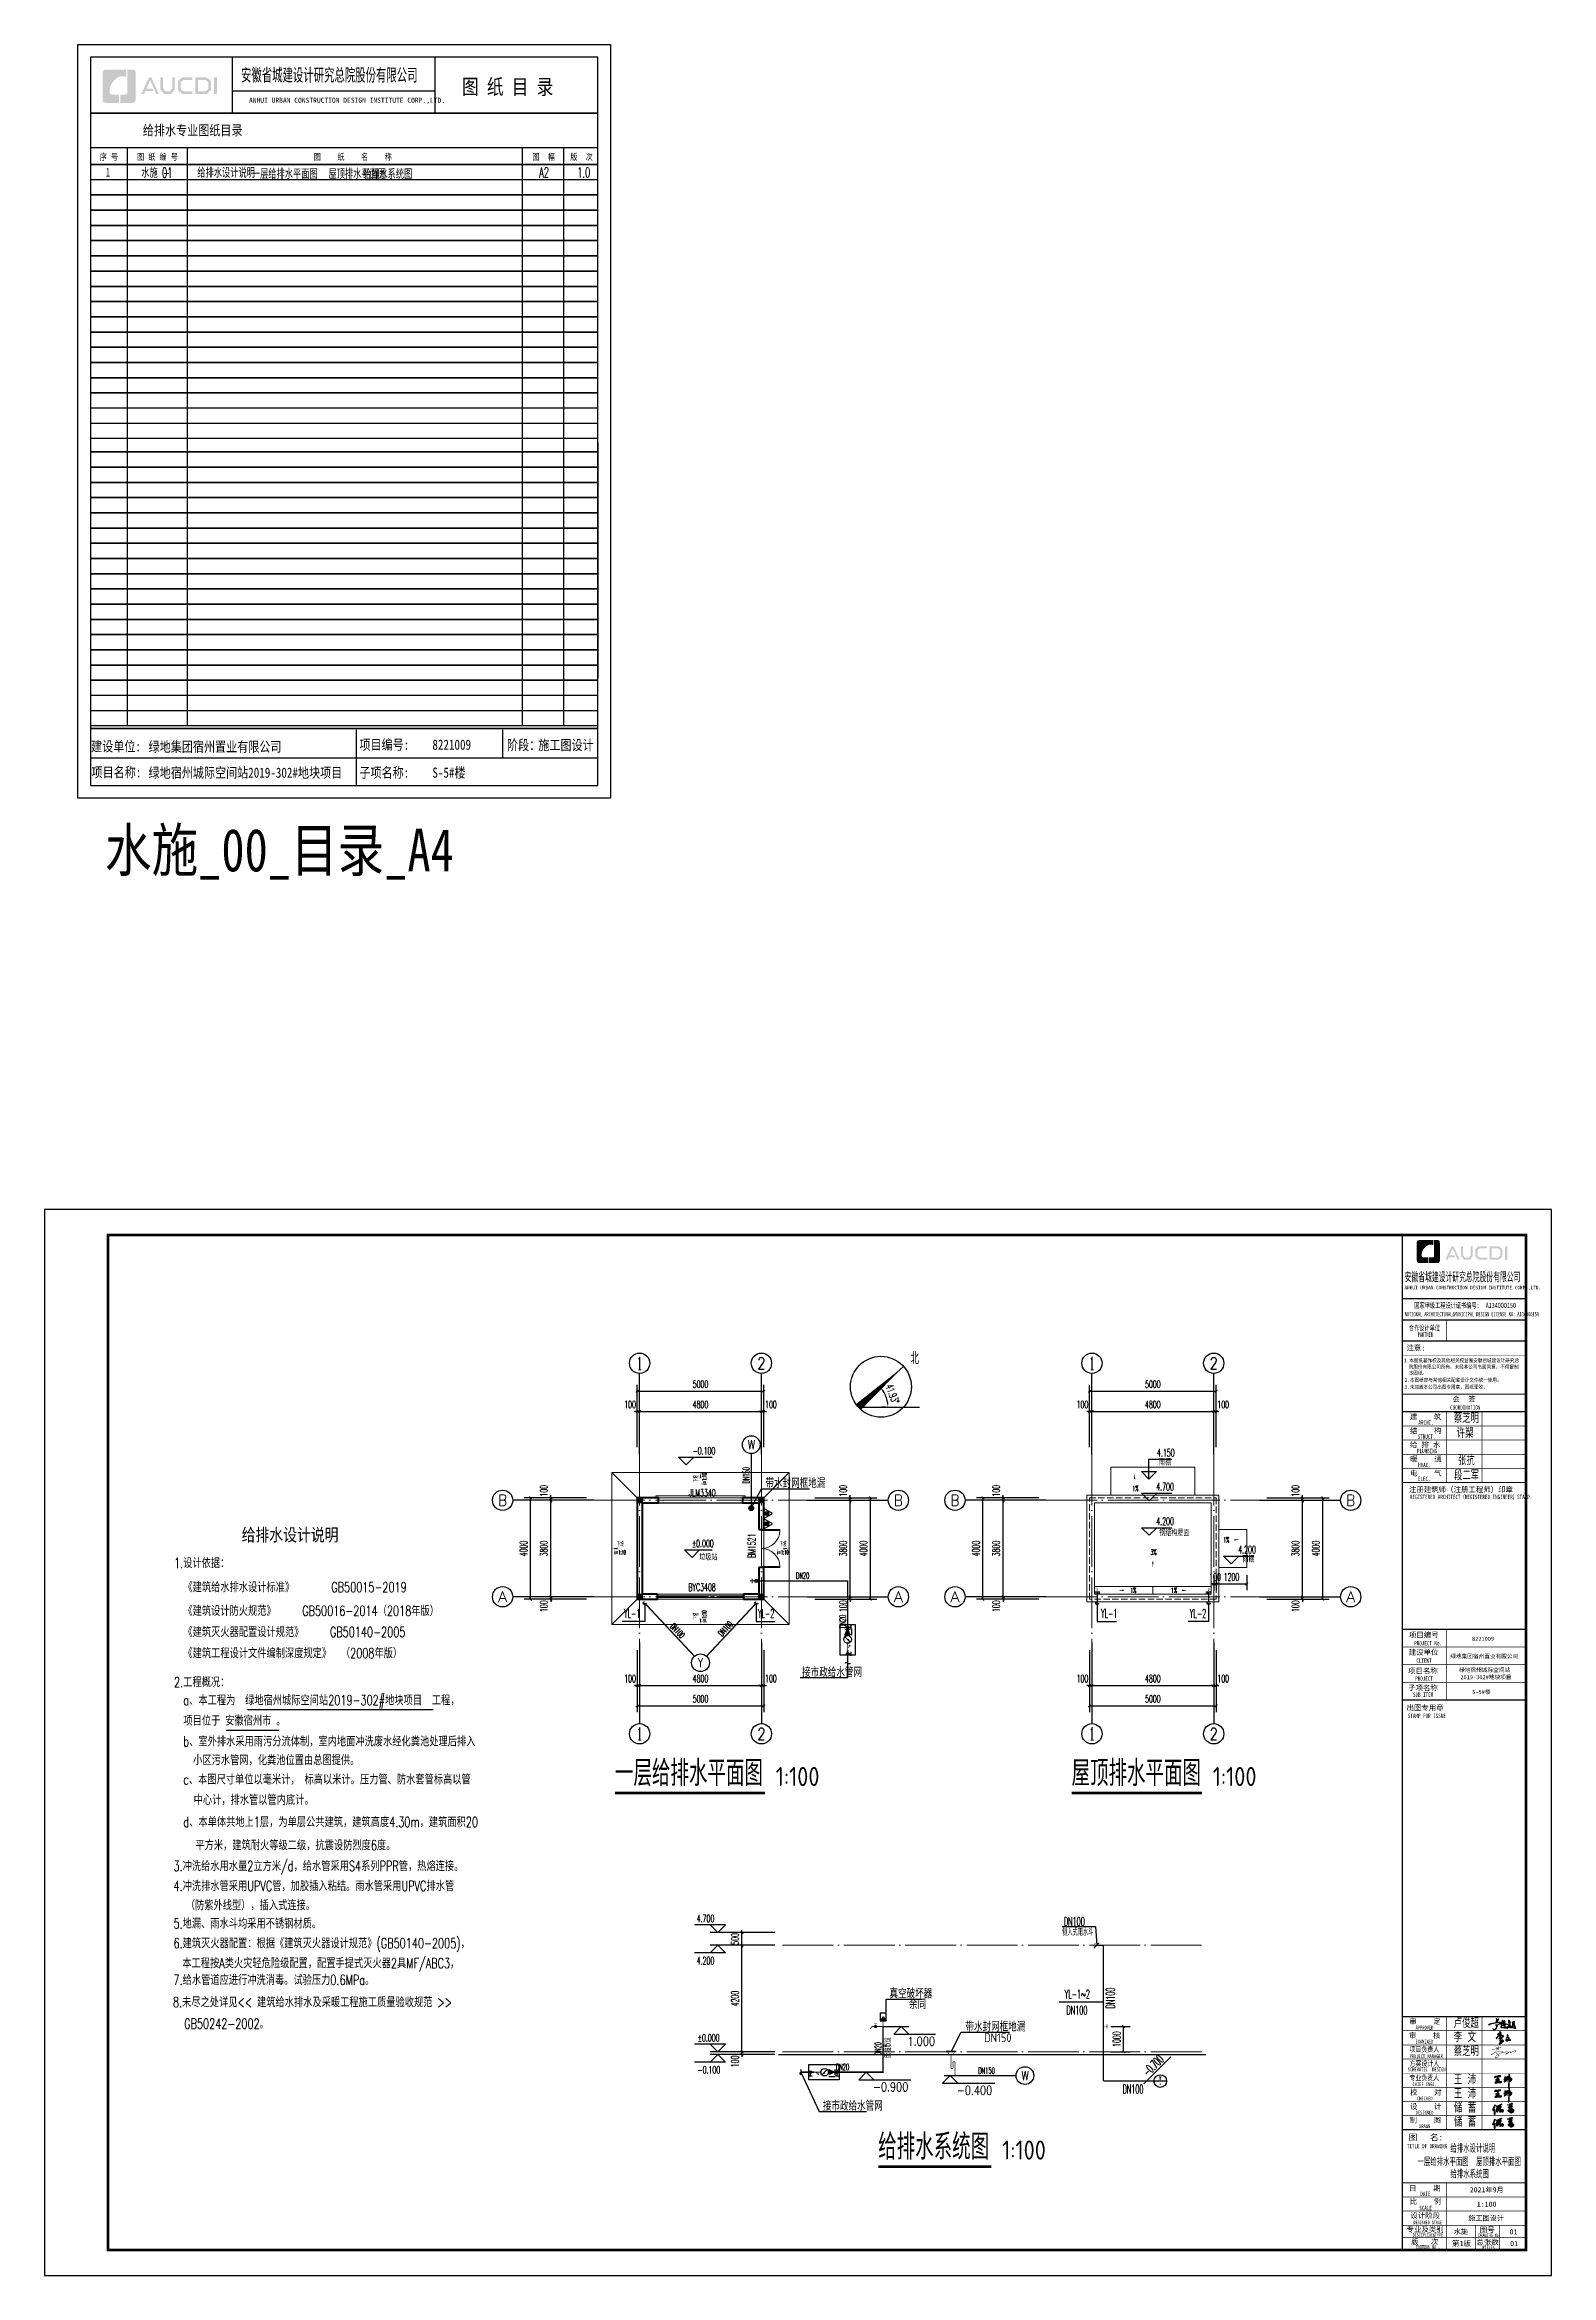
# Model space of a CAD drawing. Extents: x 806433 to 916184, y 471594 to 628865.
# Drawn here: x 832869 to 892269, y 504587 to 592491 of the extents above; entities that cross this region are included whole.
import ezdxf
from ezdxf.enums import TextEntityAlignment as Align

# ---------------------------------------------------------------- set-up
doc = ezdxf.new("R2010")
doc.units = 0
doc.header["$LTSCALE"] = 1000
doc.header["$MEASUREMENT"] = 0
doc.linetypes.add('DASH', pattern=[0.35, 0.25, -0.1])
doc.linetypes.add('DOTE', pattern=[2.42, 2, -0.2, 0.02, -0.2])
for name, color, linetype in [('AXIS', 3, 'Continuous'), ('AXIS_TEXT', 4, 'Continuous'), ('C-Sheet-图框', 101, 'Continuous'), ('DIM_ELEV', 3, 'Continuous'), ('DIM_SYMB', 3, 'Continuous'), ('DIM_不分区给水', 3, 'Continuous'), ('DIM_废水', 31, 'Continuous'), ('DIM_消防', 3, 'Continuous'), ('DIM_雨水', 4, 'Continuous'), ('EQUIP_不分区给水', 7, 'Continuous'), ('EQUIP_地漏', 7, 'Continuous'), ('EQUIP_污水', 7, 'Continuous'), ('EQUIP_消防', 7, 'Continuous'), ('EQUIP_给水', 7, 'Continuous'), ('PIPE-不分区给水', 3, 'TG_J'), ('PIPE-废水', 31, 'TG_F'), ('PIPE-雨水', 4, 'TG_Y'), ('PUB_DIM', 3, 'Continuous'), ('PUB_TEXT', 4, 'Continuous'), ('TEL_TEXT', 7, 'Continuous'), ('TEXT_不分区给水', 7, 'Continuous'), ('TEXT_废水', 7, 'Continuous'), ('TEXT_污水', 7, 'Continuous'), ('TEXT_雨水', 7, 'Continuous'), ('TWT_DIM', 3, 'Continuous'), ('TWT_ELEV', 3, 'Continuous'), ('VALVE_不分区给水', 7, 'Continuous'), ('VALVE_室外消防', 7, 'Continuous'), ('VPIPE-凝结', 150, 'Continuous'), ('VPIPE-雨水', 4, 'DASH'), ('WELL_污水', 2, 'Continuous'), ('WELL_雨水', 4, 'Continuous'), ('图框', 140, 'Continuous'), ('图签文字', 147, 'Continuous'), ('导图字', 7, 'Continuous'), ('气体灭火系统', 1, 'Continuous'), ('电子签名-李文', 7, 'DASH'), ('看线', 251, 'Continuous'), ('立面', 2, 'Continuous'), ('签名-水', 7, 'Continuous')]:
    doc.layers.add(name, color=color, linetype=linetype)
for name, color, linetype, lineweight in [('DOTE', 19, 'DOTE', 9), ('STAIR', 2, 'Continuous', 18), ('WALL', 9, 'Continuous', 40), ('WINDOW', 144, 'Continuous', 15), ('WINDOW_TEXT', 4, 'Continuous', 25), ('ZC', 6, 'Continuous', 40), ('图签', 147, 'Continuous', 18), ('平面-分水线', 214, 'Continuous', 15), ('平面-排水沟', 86, 'Continuous', 15), ('签名', 7, 'Continuous', 18)]:
    doc.layers.add(name, color=color, linetype=linetype, lineweight=lineweight)
doc.styles.add('-黑体', font='simhei.ttf', dxfattribs={"width": 0.8})
doc.styles.add('_HZTXT', font='txt.shx', dxfattribs={"width": 0.8, "bigfont": 'HZTXT.shx'})
doc.styles.add('_TCH_AXIS', font='COMPLEX', dxfattribs={"bigfont": 'GBCBIG'})
doc.styles.add('_TCH_DIM', font='SIMPLEX.shx', dxfattribs={"width": 0.7, "bigfont": 'GBCBIG.shx'})
doc.styles.add('_TCH_DIM_T3', font='SIMPLEX.shx', dxfattribs={"width": 0.494118, "bigfont": 'GBCBIG.shx'})
doc.styles.add('_TCH_WINDOW', font='SIMPLEX.shx', dxfattribs={"width": 0.7, "height": 3.5, "bigfont": 'GBCBIG.shx'})
doc.styles.add('_TWT_DIM_ELE', font='SIMPLEX', dxfattribs={"width": 0.8, "height": 3.5, "bigfont": 'HZTXT'})
doc.styles.add('_TWT_PIPEDN', font='SIMPLEX.shx', dxfattribs={"width": 0.6, "oblique": 10, "height": 3, "bigfont": 'HZTXT.shx'})
doc.styles.add('_TWT_SERIAL', font='simplex.shx', dxfattribs={"width": 0.6, "oblique": 10, "height": 3.5, "bigfont": 'aadri.shx'})
doc.styles.add('_TWT_WELL', font='SIMPLEX', dxfattribs={"width": 0.8, "height": 3.5, "bigfont": 'HZTXT'})
doc.styles.add('COMPLEX', font='COMPLEX')
doc.styles.add('HT', font='simhei.ttf')
doc.styles.add('HZ', font='txt', dxfattribs={"bigfont": 'hztxt'})
doc.styles.get("Standard").update_dxf_attribs({"font": 'gbenor.shx', "bigfont": 'gbcbig.shx'})
doc.styles.add('STANDARD_T3', font='gbenor.shx', dxfattribs={"bigfont": 'gbcbig.shx'})
doc.styles.add('STYLE111', font='simhei.ttf', dxfattribs={"width": 0.7})
doc.styles.add('TG_LINETYPE', font='SIMPLEX', dxfattribs={"width": 0.8, "height": 3, "bigfont": 'HZTXT'})
doc.styles.add('宋体', font='', dxfattribs={"height": 50})
doc.styles.add('建筑图签-1', font='simhei.ttf', dxfattribs={"width": 0.7})
doc.styles.add('建筑图签-2', font='TXT.shx', dxfattribs={"width": 0.5, "bigfont": 'HZTXT.shx'})
doc.styles.add('黑体', font='simhei.ttf')
doc.styles.get('宋体').set_extended_font_data('SimSun')
doc.linetypes.add('TG_F', pattern='A,2,-0.3,["F",TG_LINETYPE,S=0.1,R=0,X=-0.23,Y=-0.15],0', length=2.3)
doc.linetypes.add('TG_J', pattern='A,2,-0.3,["J",TG_LINETYPE,S=0.1,R=0,X=-0.23,Y=-0.15],0', length=2.3)
doc.linetypes.add('TG_Y', pattern='A,2,-0.229,["Y",TG_LINETYPE,S=0.1,R=0,X=-0.229,Y=-0.15],0', length=2.229)
doc.dimstyles.new('_TCH_ARCH&&100', dxfattribs={"dimtxt": 297.5, "dimasz": 100, "dimexe": 250, "dimexo": 300, "dimgap": 126.25, "dimtad": 1, "dimdec": 0, "dimzin": 0, "dimdsep": 46, "dimtxsty": '_TCH_DIM_T3', "dimblk": 'ARCHTICK', "dimcen": 0.09, "dimclrt": 4, "dimazin": 2, "dimtfac": 1, "dimtdec": 0, "dimtix": 1, "dimtmove": 2, "dimatfit": 3, "dimfxl": 0, "dimtolj": 1, "dimtzin": 0, "dimarcsym": 0})
doc.dimstyles.new('_TCH_ARROW&&100', dxfattribs={"dimtxt": 297.5, "dimasz": 200, "dimexe": 250, "dimexo": 300, "dimgap": 126.25, "dimtad": 1, "dimdec": 0, "dimzin": 0, "dimdsep": 46, "dimtxsty": '_TCH_DIM_T3', "dimcen": 0.09, "dimclrt": 7, "dimazin": 2, "dimtfac": 1, "dimtdec": 0, "dimtix": 1, "dimtmove": 2, "dimatfit": 3, "dimfxl": 0, "dimtolj": 1, "dimtzin": 0, "dimarcsym": 0})
doc.dimstyles.new('_TWT_ARCH&&100', dxfattribs={"dimtxt": 297.5, "dimasz": 100, "dimexe": 250, "dimexo": 300, "dimgap": 126.25, "dimtad": 1, "dimdec": 0, "dimzin": 0, "dimdsep": 46, "dimtxsty": '_TCH_DIM_T3', "dimblk": 'ARCHTICK', "dimcen": 0.09, "dimclrt": 7, "dimazin": 2, "dimtfac": 1, "dimtdec": 0, "dimtix": 1, "dimtmove": 2, "dimatfit": 3, "dimfxl": 0, "dimtolj": 1, "dimtzin": 0, "dimarcsym": 0})

msp = doc.modelspace()

# ---------------------------------------------------------------- texts
at = {"layer": 'C-Sheet-图框', "color": 7, "linetype": 'Continuous', "style": 'STYLE111', "width": 0.7}
msp.add_text('1', height=350, dxfattribs=at).set_placement((835279.1, 587284.8))
at = {"layer": 'C-Sheet-图框', "color": 7, "style": '宋体', "width": 0.6}
for s, p in [('一层给排水平面图  屋顶排水平面图', (886990.9, 508930.1)), ('给排水设计说明', (888290.2, 509453.8)), ('给排水系统图', (888290.2, 508439.6))]:
    msp.add_text(s, height=300, dxfattribs=at).set_placement(p)
at = {"layer": 'C-Sheet-图框', "color": 7, "style": '宋体'}
msp.add_text('01', height=200, dxfattribs=at).set_placement((890620.7, 506201.6))
at = {"layer": 'DIM_ELEV', "color": 7, "style": '_TCH_DIM', "width": 0.494118}
for s, p in [('-0.100', (858414.3, 536928.9)), ('4.150', (876721.8, 536856.4)), ('4.700', (876693.8, 535515.2)), ('4.200', (876693.8, 534154.7)), ('%%P0.000', (858386.3, 533279)), ('4.200', (879926.3, 533035.7))]:
    msp.add_text(s, height=297.5, dxfattribs=at).set_placement(p)
at = {"layer": 'DIM_SYMB', "color": 7, "style": '_TCH_DIM'}
for s, height, width, p in [('北', 482.3, 0.7, (867002.3, 540488.6)), ('i=1:10', 170, 0.494118, (855328.8, 532998.8)), ('下坡', 192.91, 0.7, (855427.2, 533301.6)), ('i=1:10', 170, 0.494118, (861742.7, 532998.8)), ('下坡', 192.91, 0.7, (861841.1, 533301.6))]:
    msp.add_text(s, height=height, dxfattribs=dict(at, width=width)).set_placement(p)
for s, height, width, p in [('下坡', 192.91, 0.7, (858653, 535848.4)), ('i=1:10', 170, 0.494118, (858955.7, 535750)), ('下坡', 192.91, 0.7, (858653, 530426)), ('i=1:10', 170, 0.494118, (858955.7, 530327.6))]:
    msp.add_text(s, height=height, rotation=90, dxfattribs=dict(at, width=width)).set_placement(p)
at = {"layer": 'DIM_SYMB', "color": 7}
for s, height, p in [('一层给排水平面图', 1012.77, (855353, 523869.5)), ('屋顶排水平面图', 1012.77, (873351.7, 523869.5)), ('1:100', 750, (861691, 523869.5)), ('1:100', 750, (878918.9, 523869.5)), ('给排水系统图', 1012.77, (865730.3, 509149.7)), ('1:100', 750, (870616.1, 509149.7))]:
    msp.add_text(s, height=height, dxfattribs=at).set_placement(p)
at = {"layer": 'DIM_不分区给水', "color": 7}
for s, p in [('带水封网框地漏', (861285.9, 535618.9)), ('接市政给水管网', (862730.5, 528166.4)), ('接市政给水管网', (863547.7, 511080.5))]:
    msp.add_text(s, height=337.59, dxfattribs=at).set_placement(p)
for s, height, style, width, p in [('DN100', 350, '_TWT_SERIAL', 0.48, (873051.5, 518358.8)), ('侧入式雨水斗', 261.81, '_TWT_SERIAL', 0.6, (872984, 517970.8)), ('YL-1~2', 350, '_TWT_SERIAL', 0.48, (873077.3, 515494, 450)), ('DN100', 350, '_TWT_SERIAL', 0.48, (873150.4, 514864, 450)), ('-0.900', 350, '_TWT_DIM_ELE', 0.8, (865524.4, 511839))]:
    msp.add_text(s, height=height, dxfattribs=dict(at, style=style, width=width)).set_placement(p)
at = {"layer": 'DIM_不分区给水', "color": 7, "style": 'STANDARD_T3'}
for s, height, p in [('真空破坏器', 337.59, (866174, 515504)), ('余同', 337.59, (866944.7, 515084)), ('带水封网框地漏', 337.59, (869167.7, 514200.8)), ('DN150', 350, (869902.3, 513780.8))]:
    msp.add_text(s, height=height, dxfattribs=at).set_placement(p)
at = {"layer": 'DIM_废水', "color": 7, "style": '_TWT_DIM_ELE', "width": 0.8}
msp.add_text('-0.400', height=350, dxfattribs=at).set_placement((868832.7, 511703.6))
at = {"layer": 'DIM_消防', "color": 7, "style": '_TWT_SERIAL', "width": 0.48}
for s, rotation, p in [('DN100', 90, (875059.9, 515103.3, 450)), ('-0.700', 45, (876361.8, 512400.7, 450))]:
    msp.add_text(s, height=350, rotation=rotation, dxfattribs=at).set_placement(p)
msp.add_text('DN100', height=350, dxfattribs=at).set_placement((875363.9, 511752.7, 450))
at = {"layer": 'DIM_雨水', "color": 7, "style": '_TWT_SERIAL', "width": 0.48}
for s, p in [('YL-1', (855711.2, 530498.3)), ('YL-2', (860989.4, 530495)), ('YL-1', (874515.4, 530498.3)), ('YL-2', (878014.1, 530495))]:
    msp.add_text(s, height=350, dxfattribs=at).set_placement(p)
at = {"layer": 'PUB_DIM', "color": 7, "style": '_TCH_DIM', "width": 0.494118}
for s, p in [('4.700', (858577.7, 518499)), ('4.200', (858577.7, 516839)), ('%%P0.000', (858614.1, 513799)), ('-0.100', (858608.5, 512539))]:
    msp.add_text(s, height=297.5, dxfattribs=at).set_placement(p)
at = {"layer": 'PUB_TEXT', "linetype": 'Continuous', "style": '_HZTXT', "width": 0.6}
for s, p in [('水施 - ', (836678.1, 587243.2)), ('01', (837496.1, 587243.2))]:
    msp.add_text(s, height=400, dxfattribs=at).set_placement(p)
at = {"layer": 'PUB_TEXT', "color": 7, "linetype": 'Continuous', "style": '_HZTXT', "width": 0.6}
for s, p in [('给排水设计说明', (838890.1, 587245.5)), ('一层给排水平面图  屋顶排水平面图', (841040.3, 587198.6)), ('给排水系统图', (845418.3, 587194.4)), ('A2', (852364.1, 587255))]:
    msp.add_text(s, height=400, dxfattribs=at).set_placement(p)
at = {"layer": 'PUB_TEXT', "color": 1, "linetype": 'Continuous', "style": '_HZTXT', "width": 0.6}
msp.add_text('1.0', height=400, dxfattribs=at).set_placement((853863.6, 587255))
at = {"layer": 'PUB_TEXT', "color": 8}
for s, height, p in [('雨棚', 236.31, (876802.9, 536509.7)), ('钢结构屋面', 236.31, (876815.1, 533724.7)), ('垃圾站', 236.31, (858682.5, 532762.3)), ('雨棚', 236.31, (880090.5, 532689)), ('YL', 56, (874327.3, 531050.8)), ('YL', 56, (878726.9, 531050.8))]:
    msp.add_text(s, height=height, dxfattribs=at).set_placement(p)
at = {"layer": 'TEL_TEXT', "style": '-黑体', "width": 0.8}
msp.add_text('给排水设计说明', height=500, dxfattribs=at).set_placement((840636.1, 533520))
at = {"layer": 'TEXT_不分区给水', "style": '_TWT_PIPEDN', "width": 0.48}
for p in [(862490.7, 532028.8), (864063.9, 512669)]:
    msp.add_text('DN20', height=250, dxfattribs=at).set_placement(p)
at = {"layer": 'TEXT_不分区给水', "style": '_TWT_PIPEDN'}
for s, width, p in [('DN20', 0.48, (864450.7, 530094.8)), ('DN20', 0.48, (865847.9, 513259.1)), ('嵌墙敷设', 0.6, (866231.2, 513158.9))]:
    msp.add_text(s, height=250, rotation=90, dxfattribs=dict(at, width=width)).set_placement(p)
at = {"layer": 'TEXT_废水', "style": '_TWT_PIPEDN', "width": 0.48}
msp.add_text('DN150', height=250, rotation=90, dxfattribs=at).set_placement((860650.7, 535789.7))
msp.add_text('DN150', height=250, dxfattribs=at).set_placement((869678.4, 512533.6))
at = {"layer": 'TEXT_污水', "style": '_TWT_WELL', "width": 0.8}
for p in [(860592.4, 537145.4), (871380.1, 512283.6)]:
    msp.add_text('W', height=350, dxfattribs=at).set_placement(p)
at = {"layer": 'TEXT_雨水', "style": '_TWT_PIPEDN', "width": 0.48}
for rotation, p in [(313.114952, (857507.2, 530140)), (46.885048, (859579.3, 529750.2))]:
    msp.add_text('DN100', height=250, rotation=rotation, dxfattribs=at).set_placement(p)
at = {"layer": 'TEXT_雨水', "style": '_TWT_WELL', "width": 0.8}
msp.add_text('Y', height=350, dxfattribs=at).set_placement((858619.1, 528553.8))
at = {"layer": 'TWT_ELEV', "color": 7, "style": '_TWT_DIM_ELE', "width": 0.8}
msp.add_text('1.000', height=350, dxfattribs=at).set_placement((866889.4, 513639))
at = {"layer": '图框'}
for s, height, style, width, p in [('ANHUI URBAN CONSTRUCTION DESIGN INSTITUTE CORP.,LTD.', 139.373, '建筑图签-1', 0.91, (886476.9, 543442.1)), ('NATIONAL ARCHITECTURAL&MUNICIPAL DESIGN LICENSE NO: A134000150', 174.216, '建筑图签-1', 0.6, (886489.6, 542377.6)), ('PARTNER', 174.22, '建筑图签-1', 0.6, (887003.9, 541568.5)), ('1.本图纸著作权及其他相关权益属安徽省城建设计研究总', 146.341, 'HT', 0.88, (886454, 540564.9)), (' 2.本图纸应与其他相关配套设计文件统一使用。 ', 146.341, 'HT', 0.88, (886376.8, 539797.5)), ('本图纸。', 146.34, 'HT', 0.88, (886648.7, 540074)), ('院股份有限公司所有。未经本公司书面同意，不得复制', 146.341, 'HT', 0.88, (886648.7, 540317.9)), ('3.未加盖本公司出图专用章，图纸无效。', 146.341, 'HT', 0.88, (886476.5, 539522.5)), ('COORDINATION', 174.216, '建筑图签-1', 0.7, (888275.6, 538697.1)), ('ARCHI.', 174.22, '建筑图签-1', 0.7, (887028.1, 538103.8)), ('PLUMBING', 174.22, '建筑图签-1', 0.7, (886972.1, 536986.5)), ('STRUCT.', 174.22, '建筑图签-1', 0.7, (887000.4, 537548.5)), ('HVAC.', 174.22, '建筑图签-1', 0.7, (887017.2, 536433.8)), ('REGISTERED ARCHITECT（REGISTERED ENGINEER）STAMP', 174.216, '建筑图签-1', 0.7, (886693.1, 535174.9)), ('ELEC.', 174.22, '建筑图签-1', 0.7, (887006.5, 535886.9)), ('PROJECT No.', 174.216, '建筑图签-1', 0.7, (886861, 529409.3, -1253.7)), ('CLIENT', 174.22, '建筑图签-1', 0.7, (886947.4, 528727)), ('SUB ITEM', 174.22, '建筑图签-1', 0.7, (886814.1, 527381.8)), ('PROJECT', 174.22, '建筑图签-1', 0.7, (886902.2, 528016.7)), ('STAMP FOR ISSUE', 174.216, '建筑图签-1', 0.7, (886612.2, 526549.5)), ('APPROVED ', 153.31, '建筑图签-1', 0.7, (886917.4, 514273.1)), ('EXAMINED  ', 153.31, '建筑图签-1', 0.7, (886911.4, 513722.2, -1253.7)), ('SCHEMATIC  DESIGN', 153.31, '建筑图签-1', 0.7, (886605.2, 512626.2, -1253.7)), ('PROJECT MANAGER', 153.31, '建筑图签-1', 0.7, (886675.7, 513146.5, -1253.7)), ('TITLE OF DRAWING', 174.216, '建筑图签-1', 0.7, (886571.3, 509595.6)), ('SCALE', 174.22, '建筑图签-1', 0.7, (887059.9, 507154.8)), ('DATE', 174.22, '建筑图签-1', 0.7, (887102.6, 507711.8)), ('DESIGNED STAGE', 139.373, '建筑图签-1', 0.7, (886835.1, 506604.2)), ('DISCIPLIUE&TYPE', 139.373, '建筑图签-1', 0.7, (886800.5, 506107.6)), ('EDITION NO .', 139.373, '建筑图签-1', 0.7, (886928.4, 505638.6)), ('DRAWING No.', 139.373, '建筑图签-1', 0.7, (889394.3, 506102.5)), ('PIECES', 139.37, '建筑图签-1', 0.7, (889553.7, 505614.7))]:
    msp.add_text(s, height=height, dxfattribs=dict(at, style=style, width=width)).set_placement(p)
at = {"layer": '图框', "style": '建筑图签-1', "width": 0.7}
for s, p in [('CHIEF ENGI.', (887275.5, 512119.9)), ('CHECKED  ', (887365.1, 511558.2)), ('DESIGNED ', (887313.8, 510998.4)), (' DRAWN   ', (887359.2, 510465.3))]:
    msp.add_text(s, height=153.31, dxfattribs=at).set_placement(p, align=Align.MIDDLE)
at = {"layer": '图签', "color": 2, "style": '宋体'}
for s, height, p in [('8221009', 159.82, (889138.1, 529592.4)), ('绿地集团宿州置业有限公司', 159.822, (888279.4, 528905.4)), ('绿地宿州城际空间站', 159.82, (888631.1, 528365.8)), ('2019-302#地块项目', 159.822, (888677.9, 528080.7)), ('S-5#楼', 159.82, (889146.3, 527501.8)), ('2021年9月', 199.78, (889049.3, 507859.9)), ('1:100', 199.78, (889325.6, 507297.1)), ('水施', 199.78, (888418.2, 506209.1)), ('施工图设计', 199.78, (888995.2, 506744.9)), ('1', 199.8, (888654.5, 505743.8)), ('01', 199.78, (890642.8, 505739.6))]:
    msp.add_text(s, height=height, dxfattribs=at).set_placement(p)
at = {"layer": '图签文字', "color": 7, "style": '建筑图签-1'}
for s, height, width, p in [('安徽省城建设计研究总院股份有限公司', 500, 0.6, (840612.1, 591045.4)), ('图 纸 目 录', 600, 0.8, (849324.4, 590531.3)), ('给排水专业图纸目录', 400, 0.8, (836743.6, 588916.5)), ('序 号', 250, 0.8, (835043.9, 587942.1)), ('图 纸 编 号', 250, 0.8, (836511.6, 587942.1)), ('图    纸    名    称', 250, 0.8, (843478.6, 587942.1)), ('图  幅', 250, 0.8, (852097.2, 587942.1)), ('版  次', 250, 0.8, (853593.7, 587942.1)), (' 建设单位: ', 400, 0.8, (834485.2, 564639.9)), ('项目编号:', 400, 0.8, (845279.4, 564704.9)), ('阶段：', 400, 0.8, (851099, 564692.5)), ('项目名称:', 400, 0.8, (834718.8, 563617.5)), ('子项名称:', 400, 0.8, (845279.4, 563605.1)), ('安徽省城建设计研究总院股份有限公司', 348.432, 0.55, (886483.5, 543759.1)), ('国家甲级工程设计证书编号:  A134000150', 209.059, 0.7, (886862.7, 542707)), ('合作设计单位', 209.06, 0.7, (886648.6, 541817)), ('项目负责人', 209.06, 0.8, (886674.8, 513392.3)), ('方案设计人', 209.06, 0.8, (886674.8, 512833)), ('专业负责人', 209.06, 0.8, (886673.9, 512271))]:
    msp.add_text(s, height=height, dxfattribs=dict(at, width=width)).set_placement(p)
at = {"layer": '图签文字', "color": 7, "linetype": 'Continuous', "style": '建筑图签-1', "width": 0.91}
msp.add_text('ANHUI URBAN CONSTRUCTION DESIGN INSTITUTE CORP.,LTD.', height=200, dxfattribs=at).set_placement((840928.2, 590198.9))
at = {"layer": '图签文字', "color": 6, "style": '建筑图签-1', "width": 0.8}
for s, p in [('绿地集团宿州置业有限公司', (836968.1, 564624.8)), ('8221009', (848155.8, 564704.9)), ('施工图设计', (852331.7, 564692.5)), ('绿地宿州城际空间站2019-302#地块项目', (836968.1, 563602.2))]:
    msp.add_text(s, height=400, dxfattribs=at).set_placement(p)
at = {"layer": '图签文字', "color": 2, "style": '建筑图签-1', "width": 0.8}
msp.add_text('S-5#楼', height=400, dxfattribs=at).set_placement((848155.8, 563604.9))
at = {"layer": '图签文字', "color": 7, "style": '建筑图签-1'}
for s, height, p in [('注意:', 209.06, (886555.6, 541031.7)), ('会  签', 209.06, (888369.6, 539013.8)), ('建    筑', 209.06, (886693.7, 538316.4)), ('结    构', 209.06, (886696.9, 537767.6)), ('给 排 水', 209.06, (886690.5, 537214.4)), ('暖    通', 209.06, (886703.2, 536654.7)), ('电    气', 209.06, (886696.4, 536097.1)), ('注册建筑师（注册工程师）印章', 209.059, (886656, 535450.2)), ('建设单位', 209.06, (886645.3, 529039.9)), ('项目编号', 209.06, (886650.7, 529721)), ('项目名称', 209.06, (886621.9, 528302.7)), ('子项名称', 209.06, (886621.9, 527636)), ('出图专用章', 209.06, (886558.7, 526853.9)), ('审    定', 209.06, (886664.5, 514492.3)), ('审    核', 209.06, (886655.3, 513933.2)), ('校    对', 209.06, (886696.3, 511697.1)), ('制    图', 209.06, (886676.4, 510598.5)), ('设    计', 209.06, (886692.5, 511138.5)), ('图   名:', 243.9, (886641.9, 509904.1)), ('日    期', 209.06, (886661.8, 507920.6)), ('比    例', 209.06, (886688.5, 507399.9)), ('专业及类别', 209.06, (886560.1, 506292.9)), ('设计阶段', 209.06, (886709.2, 506841.1)), ('图号', 209.06, (889447.2, 506279.9)), ('版   次 ', 209.06, (886740, 505812)), ('第 版', 209.06, (888346.1, 505742.6)), ('总张数', 209.06, (889312.6, 505792.1))]:
    msp.add_text(s, height=height, dxfattribs=at).set_placement(p)
at = {"layer": '图签文字', "color": 1, "style": '建筑图签-2', "width": 0.7}
for s, p in [('蔡芝明', (888425.6, 538179.9)), ('许槊', (888536.9, 537592.5)), ('段二军', (888429.6, 535922.5)), ('张抗', (888586.4, 536518.7)), ('卢俊超', (888419.5, 514340.8)), ('李 文', (888419.5, 513789.6)), ('蔡芝明', (888419.5, 513232.1)), ('王 沛', (888419.5, 512117.1)), ('王 沛', (888419.5, 511559.6)), ('储 蓄', (888426.6, 511008.7)), ('储 蓄', (888426.6, 510451.2))]:
    msp.add_text(s, height=348.44, dxfattribs=at).set_placement(p)
at = {"layer": '导图字', "color": 1, "style": '黑体', "width": 0.8}
msp.add_text('水施_00_目录_A4', height=1682.363, dxfattribs=at).set_placement((835250.2, 559912.1))
at = {"layer": '平面-排水沟', "color": 7, "style": '_TCH_DIM', "width": 0.494118}
for s, p in [('1%', (875754.4, 535495.4)), ('1%', (879336, 533471.5)), ('3%', (876463.9, 532979.6)), ('1%', (875670.8, 531476.8)), ('1%', (877276.5, 531476.8))]:
    msp.add_text(s, height=208.25, dxfattribs=at).set_placement(p)
at = {"layer": '气体灭火系统', "color": 0, "style": '_TWT_SERIAL', "width": 0.7}
for s, p in [('1.设计依据：', (837972, 532459.5)), ('《建筑给水排水设计标准》       GB50015-2019', (838340.6, 531507.2, 801.7)), ('《建筑设计防火规范》     GB50016-2014（2018年版）', (838340.6, 530575.3, 801.7)), ('《建筑灭火器配置设计规范》     GB50140-2005', (838340.6, 529740.8, 801.7)), ('《建筑工程设计文件编制深度规定》  （2008年版）', (838340.6, 528906.4, 801.7)), ('2.工程概况：', (837972, 527766)), ('a、本工程为  绿地宿州城际空间站2019-302#地块项目  工程，', (838340.6, 527053.2, 801.7)), ('项目位于 安徽宿州市 。', (838340.6, 526248.4, 801.7)), ('b、室外排水采用雨污分流体制，室内地面冲洗废水经化粪池处理后排入', (838340.6, 525428.8, 801.7)), ('小区污水管网，化粪池位置由总图提供。', (838724.9, 524692.4, 801.7)), ('c、本图尺寸单位以毫米计， 标高以米计。压力管、防水套管标高以管', (838340.6, 523930.9, 801.7)), ('中心计，排水管以管内底计。', (838743.3, 523125.7, 801.7)), ('d、本单体共地上1层，为单层公共建筑，建筑高度4.30m，建筑面积20', (838340.6, 522253.9, 801.7)), ('平方米，建筑耐火等级二级，抗震设防烈度6度。', (838814.4, 521338.9, 801.7)), ('3.冲洗给水用水量2立方米/d，给水管采用S4系列PPR管，热熔连接。', (837950, 520518.7)), ('4.冲洗排水管采用UPVC管，加胶插入粘结。雨水管采用UPVC排水管', (837950, 519733.3)), ('5.地漏、雨水斗均采用不锈钢材质。', (837950, 518254.8)), ('（防紫外线型），插入式连接。', (838435.3, 518975.7)), ('6.建筑灭火器配置：根据《建筑灭火器设计规范》(GB50140-2005)，', (837950, 517476.4)), ('本工程按A类火灾轻危险级配置，配置手提式灭火器2具MF/ABC3，', (838296.7, 516691)), ('7.给水管道应进行冲洗消毒。试验压力0.6MPa。', (837950, 516031.5)), ('8.未尽之处详见<< 建筑给水排水及采暖工程施工质量验收规范 >>', (837929.9, 515154.8)), ('GB50242-2002。', (838370.5, 514305.1))]:
    msp.add_text(s, height=400, dxfattribs=at).set_placement(p)

# ---------------------------------------------------------------- blocks, each defined once
blk = doc.blocks.new('院标1')
h = blk.add_hatch(color=150)
h.dxf.hatch_style = 1
h.set_gradient(color1=(33, 113, 253), color2=(33, 113, 253), tint=1, name='INVCURVED')
edge = h.paths.add_edge_path()
edge.add_spline(control_points=[(116373, 648379), (116379, 648379), (116382, 648379), (116391, 648379), (116391, 648379), (116391, 648379), (116616, 648379), (116616, 648379), (116616, 648379), (116616, 648379), (116616, 648054), (116616, 648054), (116616, 648054), (116616, 648054), (116108, 648054), (116108, 648054), (116108, 648054), (116028, 648054), (115963, 648111), (115963, 648199), (115963, 648199), (115963, 648199), (115963, 649215), (115963, 649215), (115963, 649215), (115963, 649295), (116018, 649360), (116108, 649360), (116108, 649360), (116108, 649360), (116897, 649360), (116897, 649360), (116897, 649360), (116897, 649360), (116897, 649080), (116897, 649080), (116897, 649080), (116897, 649080), (116566, 649140), (116356, 648859), (116356, 648859), (116245, 648719), (116240, 648545), (116247, 648466), (116247, 648466), (116254, 648386), (116247, 648466), (116247, 648466), (116247, 648466), (116247, 648466), (116258, 648374), (116373, 648379)], knot_values=[0, 0, 0, 0, 0.071429, 0.071429, 0.071429, 0.107143, 0.142857, 0.142857, 0.142857, 0.178571, 0.214286, 0.214286, 0.214286, 0.25, 0.285714, 0.285714, 0.285714, 0.321429, 0.357143, 0.357143, 0.357143, 0.392857, 0.428571, 0.428571, 0.428571, 0.464286, 0.5, 0.5, 0.5, 0.535714, 0.571429, 0.571429, 0.571429, 0.607143, 0.642857, 0.642857, 0.642857, 0.678571, 0.714286, 0.714286, 0.714286, 0.75, 0.785714, 0.785714, 0.785714, 0.821429, 0.857143, 0.857143, 0.857143, 0.928571, 1, 1, 1, 1], degree=3, periodic=0)
h = blk.add_hatch(color=150)
h.dxf.hatch_style = 1
h.set_gradient(color1=(33, 113, 253), color2=(33, 113, 253), tint=1, name='INVCURVED')
edge = h.paths.add_edge_path()
edge.add_spline(control_points=[(117268, 649215), (117268, 649215), (117268, 648199), (117268, 648199), (117268, 648199), (117268, 648114), (117212, 648054), (117123, 648054), (117123, 648054), (117123, 648054), (116663, 648054), (116663, 648054), (116663, 648054), (116663, 648054), (116663, 648379), (116663, 648379), (116663, 648379), (116663, 648379), (116865, 648379), (116865, 648379), (116865, 648379), (116907, 648379), (116941, 648413), (116941, 648455), (116941, 648455), (116941, 648455), (116941, 649360), (116941, 649360), (116941, 649360), (116941, 649360), (117123, 649360), (117123, 649360), (117123, 649360), (117204, 649360), (117268, 649306), (117268, 649215)], knot_values=[0, 0, 0, 0, 0.1, 0.1, 0.1, 0.15, 0.2, 0.2, 0.2, 0.25, 0.3, 0.3, 0.3, 0.35, 0.4, 0.4, 0.4, 0.45, 0.5, 0.5, 0.5, 0.55, 0.6, 0.6, 0.6, 0.65, 0.7, 0.7, 0.7, 0.75, 0.8, 0.8, 0.8, 0.9, 1, 1, 1, 1], degree=3, periodic=0)
blk = doc.blocks.new('ljc')
at = {"linetype": 'Continuous'}
h = blk.add_hatch(color=0, dxfattribs=at)
h.paths.add_polyline_path([(2023, 1568), (2019, 1564), (2020, 1562), (2024, 1562), (2022, 1552), (1955, 1538), (1933, 1530), (1930, 1527), (1929, 1525), (1931, 1523), (1944, 1524), (1946, 1526), (1942, 1528), (1960, 1535), (1967, 1535), (1975, 1538), (1985, 1539), (1998, 1543), (2010, 1544), (2018, 1547), (2025, 1546), (2035, 1549), (2061, 1550), (2052, 1537), (2042, 1528), (2028, 1521), (2023, 1521), (2018, 1526), (2015, 1527), (2013, 1525), (2013, 1521), (2019, 1516), (2022, 1508), (2022, 1494), (2012, 1477), (2000, 1469), (1988, 1467), (1982, 1473), (1980, 1480), (1978, 1482), (1978, 1475), (1981, 1468), (1988, 1463), (1994, 1463), (2005, 1467), (2018, 1478), (2027, 1493), (2028, 1504), (2025, 1517), (2033, 1518), (2054, 1533), (2067, 1549), (2067, 1552), (2064, 1555), (2029, 1553), (2036, 1575), (2049, 1591), (2047, 1593), (2043, 1592), (2028, 1573), (2025, 1589), (2021, 1597), (2018, 1599), (2017, 1597), (2020, 1590)])
h.paths.add_polyline_path([(2081, 1522), (2081, 1528), (2075, 1541), (2093, 1562), (2097, 1572), (2094, 1577), (2087, 1576), (2089, 1572), (2092, 1572), (2091, 1567), (2080, 1551), (2066, 1537), (2065, 1535), (2067, 1533), (2073, 1535), (2077, 1523), (2077, 1513), (2072, 1496), (2072, 1492), (2074, 1490), (2078, 1494), (2083, 1510), (2099, 1510), (2119, 1507), (2119, 1500), (2116, 1496), (2108, 1493), (2087, 1496), (2084, 1492), (2087, 1489), (2103, 1488), (2122, 1483), (2140, 1484), (2148, 1482), (2152, 1486), (2152, 1491), (2148, 1488), (2125, 1488), (2114, 1490), (2124, 1499), (2126, 1509), (2121, 1512), (2119, 1511), (2108, 1514), (2124, 1523), (2132, 1532), (2130, 1535), (2121, 1536), (2115, 1533), (2109, 1533), (2123, 1555), (2121, 1559), (2114, 1557), (2116, 1564), (2115, 1569), (2111, 1573), (2105, 1572), (2093, 1554)])
h.paths.add_polyline_path([(2089, 1535), (2097, 1535), (2112, 1551), (2116, 1552), (2111, 1543), (2099, 1528), (2101, 1526), (2114, 1528), (2121, 1531), (2124, 1530), (2118, 1524), (2101, 1515), (2084, 1514), (2084, 1518)], flags=16)
h.paths.add_polyline_path([(2093, 1537), (2095, 1540), (2103, 1546), (2096, 1537)], flags=16)
h.paths.add_polyline_path([(2093, 1544), (2094, 1549), (2106, 1568), (2109, 1569), (2111, 1567), (2108, 1554), (2104, 1550)], flags=16)
h.paths.add_polyline_path([(2141, 1534), (2138, 1533), (2137, 1531), (2142, 1527), (2155, 1522), (2158, 1523), (2153, 1528)])
h.paths.add_polyline_path([(2175, 1522), (2173, 1524), (2172, 1546), (2183, 1545), (2185, 1547), (2183, 1557), (2178, 1566), (2177, 1561), (2180, 1556), (2181, 1550), (2175, 1550), (2170, 1554), (2169, 1574), (2171, 1574), (2175, 1569), (2176, 1571), (2170, 1579), (2167, 1579), (2165, 1577), (2164, 1562), (2166, 1553), (2163, 1553), (2162, 1551), (2167, 1547), (2169, 1537), (2169, 1524), (2166, 1521), (2165, 1517), (2168, 1513), (2170, 1513), (2173, 1517), (2180, 1517), (2178, 1502), (2175, 1500), (2167, 1499), (2175, 1496), (2180, 1497), (2183, 1500), (2184, 1511), (2187, 1521), (2185, 1523)])
h.paths.add_polyline_path([(2233, 1542), (2233, 1564), (2231, 1567), (2215, 1558), (2210, 1557), (2206, 1552), (2211, 1548), (2211, 1551), (2229, 1560), (2228, 1542), (2227, 1537), (2224, 1533), (2220, 1534), (2213, 1542), (2211, 1543), (2209, 1541), (2209, 1508), (2189, 1508), (2187, 1506), (2191, 1503), (2213, 1503), (2217, 1511), (2222, 1516), (2232, 1518), (2234, 1513), (2234, 1505), (2227, 1505), (2232, 1502), (2232, 1500), (2228, 1497), (2229, 1493), (2239, 1495), (2243, 1489), (2243, 1486), (2212, 1492), (2189, 1492), (2179, 1494), (2176, 1496), (2167, 1496), (2164, 1498), (2154, 1499), (2147, 1503), (2144, 1503), (2143, 1501), (2144, 1498), (2153, 1494), (2174, 1491), (2186, 1487), (2211, 1487), (2222, 1484), (2230, 1484), (2243, 1480), (2249, 1480), (2251, 1482), (2244, 1496), (2246, 1499), (2238, 1503), (2239, 1513), (2237, 1520), (2233, 1523), (2224, 1522), (2214, 1516), (2212, 1522), (2213, 1536), (2220, 1530), (2228, 1530), (2230, 1532)])
at = {"color": 0, "linetype": 'Continuous', "elevation": 16426272}
for points in [[(1930, 1527), (1929, 1525), (1931, 1523), (1944, 1524), (1946, 1526), (1942, 1528), (1960, 1535), (1967, 1535), (1975, 1538), (1985, 1539), (1998, 1543), (2010, 1544), (2018, 1547), (2025, 1546), (2035, 1549), (2061, 1550), (2052, 1537), (2042, 1528), (2028, 1521), (2023, 1521), (2018, 1526), (2015, 1527), (2013, 1525), (2013, 1521), (2019, 1516), (2022, 1508), (2022, 1494), (2012, 1477), (2000, 1469), (1988, 1467), (1982, 1473), (1980, 1480), (1978, 1482), (1978, 1475), (1981, 1468), (1988, 1463), (1994, 1463), (2005, 1467), (2018, 1478), (2027, 1493), (2028, 1504), (2025, 1517), (2033, 1518), (2054, 1533), (2067, 1549), (2067, 1552), (2064, 1555), (2029, 1553), (2036, 1575), (2049, 1591), (2047, 1593), (2043, 1592), (2028, 1573), (2025, 1589), (2021, 1597), (2018, 1599), (2017, 1597), (2020, 1590), (2023, 1568), (2019, 1564), (2020, 1562), (2024, 1562), (2022, 1552), (1955, 1538), (1933, 1530), (1930, 1527)], [(2163, 1553), (2162, 1551), (2167, 1547), (2169, 1537), (2169, 1524), (2166, 1521), (2165, 1517), (2168, 1513), (2170, 1513), (2173, 1517), (2180, 1517), (2178, 1502), (2175, 1500), (2167, 1499), (2175, 1496), (2180, 1497), (2183, 1500), (2184, 1511), (2187, 1521), (2185, 1523), (2175, 1522), (2173, 1524), (2172, 1546), (2183, 1545), (2185, 1547), (2183, 1557), (2178, 1566), (2177, 1561), (2180, 1556), (2181, 1550), (2175, 1550), (2170, 1554), (2169, 1574), (2171, 1574), (2175, 1569), (2176, 1571), (2170, 1579), (2167, 1579), (2165, 1577), (2164, 1562), (2166, 1553), (2163, 1553)], [(2016, 1561), (2015, 1560), (2017, 1560), (2016, 1561)], [(2017, 1562), (2016, 1561), (2019, 1561), (2017, 1562)], [(2066, 1537), (2065, 1535), (2067, 1533), (2073, 1535), (2077, 1523), (2077, 1513), (2072, 1496), (2072, 1492), (2074, 1490), (2078, 1494), (2083, 1510), (2099, 1510), (2119, 1507), (2119, 1500), (2116, 1496), (2108, 1493), (2087, 1496), (2084, 1492), (2087, 1489), (2103, 1488), (2122, 1483), (2140, 1484), (2148, 1482), (2152, 1486), (2152, 1491), (2148, 1488), (2125, 1488), (2114, 1490), (2124, 1499), (2126, 1509), (2121, 1512), (2119, 1511), (2108, 1514), (2124, 1523), (2132, 1532), (2130, 1535), (2121, 1536), (2115, 1533), (2109, 1533), (2123, 1555), (2121, 1559), (2114, 1557), (2116, 1564), (2115, 1569), (2111, 1573), (2105, 1572), (2093, 1554), (2081, 1522), (2081, 1528), (2075, 1541), (2093, 1562), (2097, 1572), (2094, 1577), (2087, 1576), (2089, 1572), (2092, 1572), (2091, 1567), (2080, 1551), (2066, 1537)], [(2084, 1514), (2084, 1518), (2089, 1535), (2097, 1535), (2112, 1551), (2116, 1552), (2111, 1543), (2099, 1528), (2101, 1526), (2114, 1528), (2121, 1531), (2124, 1530), (2118, 1524), (2101, 1515), (2084, 1514)], [(2093, 1544), (2094, 1549), (2106, 1568), (2109, 1569), (2111, 1567), (2108, 1554), (2104, 1550), (2093, 1544)], [(2093, 1537), (2095, 1540), (2103, 1546), (2096, 1537), (2093, 1537)], [(2138, 1533), (2137, 1531), (2142, 1527), (2155, 1522), (2158, 1523), (2153, 1528), (2141, 1534), (2138, 1533)], [(2144, 1503), (2143, 1501), (2144, 1498), (2153, 1494), (2174, 1491), (2186, 1487), (2211, 1487), (2222, 1484), (2230, 1484), (2243, 1480), (2249, 1480), (2251, 1482), (2244, 1496), (2246, 1499), (2238, 1503), (2239, 1513), (2237, 1520), (2233, 1523), (2224, 1522), (2214, 1516), (2212, 1522), (2213, 1536), (2220, 1530), (2228, 1530), (2230, 1532), (2233, 1542), (2233, 1564), (2231, 1567), (2215, 1558), (2210, 1557), (2206, 1552), (2211, 1548), (2211, 1551), (2229, 1560), (2228, 1542), (2227, 1537), (2224, 1533), (2220, 1534), (2213, 1542), (2211, 1543), (2209, 1541), (2209, 1508), (2189, 1508), (2187, 1506), (2191, 1503), (2213, 1503), (2217, 1511), (2222, 1516), (2232, 1518), (2234, 1513), (2234, 1505), (2227, 1505), (2232, 1502), (2232, 1500), (2228, 1497), (2229, 1493), (2239, 1495), (2243, 1489), (2243, 1486), (2212, 1492), (2189, 1492), (2179, 1494), (2176, 1496), (2167, 1496), (2164, 1498), (2154, 1499), (2147, 1503), (2144, 1503)], [(2177, 1569), (2176, 1570), (2175, 1567), (2177, 1565), (2177, 1569)]]:
    blk.add_lwpolyline(points, dxfattribs=at)
blk = doc.blocks.new('A$C44B256A7')
at = {"layer": '电子签名-李文'}
h = blk.add_hatch(color=0, dxfattribs=at)
h.dxf.hatch_style = 1
h.paths.add_polyline_path([(934, -1198), (941, -1210), (956, -1216), (968, -1207), (992, -1199), (1012, -1194), (1037, -1192), (1054, -1200), (1076, -1215), (1093, -1230), (1096, -1243), (1095, -1265), (1092, -1286), (1086, -1310), (1075, -1335), (1059, -1365), (1039, -1388), (1024, -1405), (1007, -1416), (991, -1423), (973, -1429), (958, -1429), (945, -1423), (936, -1414), (927, -1402), (919, -1391), (910, -1376), (910, -1366), (915, -1361), (935, -1366), (957, -1369), (977, -1373), (1002, -1377), (1020, -1380), (1055, -1386), (1075, -1389), (1102, -1393), (1140, -1392), (1169, -1396), (1199, -1396), (1222, -1404), (1226, -1395), (1230, -1384), (1221, -1380), (1202, -1379), (1168, -1378), (1110, -1373), (1073, -1371), (1046, -1369), (997, -1351), (972, -1349), (946, -1344), (925, -1342), (903, -1340), (893, -1348), (890, -1366), (894, -1381), (897, -1390), (916, -1418), (935, -1434), (951, -1442), (978, -1445), (993, -1442), (1013, -1435), (1029, -1424), (1042, -1415), (1055, -1395), (1073, -1371), (1079, -1362), (1095, -1333), (1111, -1306), (1111, -1281), (1114, -1251), (1116, -1233), (1101, -1208), (1084, -1194), (1069, -1182), (1055, -1176), (1037, -1171), (1016, -1172), (990, -1176), (970, -1183), (958, -1186), (940, -1186), (934, -1191)])
h.paths.add_polyline_path([(987, -1030), (1007, -1049), (1020, -1066), (1032, -1071), (1036, -1064), (1030, -1052), (1020, -1039), (1013, -1028), (1006, -1017), (992, -1016), (986, -1024)])
h.paths.add_polyline_path([(395, -1278), (403, -1295), (420, -1295), (516, -1261), (580, -1237), (606, -1225), (604, -1242), (569, -1289), (521, -1338), (502, -1370), (469, -1415), (459, -1437), (466, -1461), (473, -1463), (505, -1473), (561, -1464), (589, -1463), (635, -1455), (656, -1452), (683, -1449), (699, -1446), (687, -1462), (666, -1475), (650, -1485), (642, -1496), (607, -1527), (583, -1544), (580, -1546), (575, -1557), (545, -1583), (532, -1592), (516, -1602), (509, -1608), (462, -1636), (449, -1640), (446, -1634), (474, -1608), (494, -1591), (506, -1568), (523, -1548), (531, -1543), (553, -1516), (584, -1491), (603, -1465), (635, -1430), (668, -1402), (694, -1383), (693, -1366), (669, -1376), (650, -1395), (619, -1417), (594, -1442), (569, -1472), (533, -1499), (492, -1545), (460, -1590), (425, -1625), (417, -1648), (432, -1658), (463, -1657), (488, -1643), (516, -1628), (543, -1606), (571, -1586), (603, -1554), (635, -1533), (664, -1502), (690, -1485), (715, -1464), (726, -1446), (732, -1424), (710, -1420), (656, -1427), (590, -1434), (534, -1446), (510, -1444), (492, -1444), (486, -1428), (519, -1384), (565, -1324), (604, -1274), (630, -1231), (626, -1201), (589, -1206), (563, -1218), (528, -1229), (519, -1232), (499, -1236), (473, -1243), (448, -1253), (428, -1261), (405, -1271), (394, -1276)])
edge = h.paths.add_edge_path()
edge.add_line((470, -744), (463, -751))
edge.add_line((479, -744), (470, -744))
edge.add_line((486, -757), (479, -744))
edge.add_line((488, -983), (488, -948))
edge.add_line((505, -985), (488, -983))
edge.add_line((531, -998), (505, -985))
edge.add_line((559, -1019), (531, -998))
edge.add_line((586, -1042), (559, -1019))
edge.add_line((649, -1079), (586, -1042))
edge.add_line((698, -1095), (649, -1079))
edge.add_line((735, -1105), (698, -1095))
edge.add_line((727, -1120), (735, -1105))
edge.add_line((692, -1122), (727, -1120))
edge.add_line((655, -1122), (692, -1122))
edge.add_line((675, -1107), (655, -1122))
edge.add_line((627, -1093), (675, -1107))
edge.add_line((570, -1058), (627, -1093))
edge.add_line((495, -1007), (570, -1058))
edge.add_line((490, -1012), (495, -1007))
edge.add_line((495, -1144), (490, -1012))
edge.add_line((491, -1152), (495, -1144))
edge.add_line((471, -1149), (491, -1152))
edge.add_line((413, -1057), (471, -1149))
edge.add_line((371, -1021), (413, -1057))
edge.add_line((341, -1002), (371, -1021))
edge.add_line((314, -991), (341, -1002))
edge.add_line((286, -969), (314, -991))
edge.add_line((297, -954), (286, -969))
edge.add_line((497, -860), (487, -865))
edge.add_line((563, -849), (497, -860))
edge.add_line((565, -866), (563, -849))
edge.add_line((448, -990), (471, -966))
edge.add_line((239, -1246), (448, -990))
edge.add_line((247, -1268), (239, -1246))
edge.add_line((227, -1272), (247, -1268))
edge.add_line((213, -1252), (227, -1272))
edge.add_line((221, -1213), (213, -1252))
edge.add_line((366, -1049), (221, -1213))
edge.add_line((531, -873), (487, -920))
edge.add_line((523, -874), (531, -873))
edge.add_line((444, -905), (468, -895))
edge.add_line((350, -952), (444, -905))
edge.add_line((322, -977), (350, -952))
edge.add_line((376, -998), (322, -977))
edge.add_line((410, -1028), (376, -998))
edge.add_line((430, -1046), (410, -1028))
edge.add_line((458, -1093), (430, -1046))
edge.add_line((476, -1116), (458, -1093))
edge.add_line((463, -751), (470, -938))
h = blk.add_hatch(color=0, dxfattribs=at)
h.dxf.hatch_style = 1
h.paths.add_polyline_path([(401, -1047), (383, -1031), (366, -1049), (221, -1213), (213, -1252), (227, -1272), (247, -1268), (239, -1246)])
h.paths.add_polyline_path([(414, -1032), (410, -1028), (397, -1017), (383, -1031), (401, -1047)])
h = blk.add_hatch(color=0, dxfattribs=at)
h.dxf.hatch_style = 1
h.paths.add_polyline_path([(322, -977), (350, -952), (444, -905), (468, -895), (468, -874), (297, -954), (286, -969), (314, -991), (341, -1002), (371, -1021), (383, -1031), (397, -1017), (376, -998)])
h = blk.add_hatch(color=0, dxfattribs=at)
h.dxf.hatch_style = 1
h.paths.add_polyline_path([(470, -938), (397, -1017), (414, -1031), (448, -990), (471, -966), (476, -1116), (458, -1093), (430, -1046), (414, -1032), (401, -1047), (413, -1057), (471, -1149), (491, -1152), (495, -1144), (490, -1012), (495, -1007), (570, -1058), (627, -1093), (675, -1107), (655, -1122), (692, -1122), (727, -1120), (735, -1105), (698, -1095), (649, -1079), (586, -1042), (559, -1019), (531, -998), (505, -985), (488, -983), (488, -948), (565, -866), (563, -849), (497, -860), (487, -865), (486, -757), (479, -744), (470, -744), (463, -751)])
h.paths.add_polyline_path([(487, -888), (535, -869), (487, -920)], flags=16)
h = blk.add_hatch(color=0, dxfattribs=at)
h.dxf.hatch_style = 1
h.paths.add_polyline_path([(604, -1432), (594, -1442), (576, -1464), (589, -1463), (607, -1460), (636, -1429)])
h.paths.add_polyline_path([(1055, -1386), (1061, -1387), (1073, -1371), (1055, -1370), (1043, -1384)])
at = {"layer": '电子签名-李文', "color": 0}
for p, q in [((221, -1213, 0), (213, -1252, 0)), ((213, -1252, 0), (227, -1272, 0)), ((366, -1049, 0), (221, -1213, 0)), ((227, -1272, 0), (247, -1268, 0)), ((239, -1246, 0), (448, -990, 0)), ((247, -1268, 0), (239, -1246, 0)), ((297, -954, 0), (286, -969, 0)), ((286, -969, 0), (314, -991, 0)), ((468, -874, 0), (297, -954, 0)), ((314, -991, 0), (341, -1002, 0)), ((322, -977, 0), (350, -952, 0)), ((376, -998, 0), (322, -977, 0)), ((341, -1002, 0), (371, -1021, 0)), ((350, -952, 0), (444, -905, 0)), ((470, -938, 0), (366, -1049, 0)), ((371, -1021, 0), (413, -1057, 0)), ((410, -1028, 0), (376, -998, 0)), ((430, -1046, 0), (410, -1028, 0)), ((413, -1057, 0), (471, -1149, 0)), ((458, -1093, 0), (430, -1046, 0)), ((444, -905, 0), (468, -895, 0)), ((448, -990, 0), (471, -966, 0)), ((476, -1116, 0), (458, -1093, 0)), ((470, -744, 0), (463, -751, 0)), ((463, -751, 0), (470, -938, 0)), ((479, -744, 0), (470, -744, 0)), ((471, -966, 0), (476, -1116, 0)), ((471, -1149, 0), (491, -1152, 0)), ((486, -757, 0), (479, -744, 0)), ((487, -865, 0), (486, -757, 0)), ((497, -860, 0), (487, -865, 0)), ((531, -873, 0), (487, -920, 0)), ((487, -888, 0), (523, -874, 0)), ((487, -920, 0), (487, -888, 0)), ((488, -948, 0), (565, -866, 0)), ((488, -983, 0), (488, -948, 0)), ((505, -985, 0), (488, -983, 0)), ((490, -1012, 0), (495, -1007, 0)), ((495, -1144, 0), (490, -1012, 0)), ((491, -1152, 0), (495, -1144, 0)), ((495, -1007, 0), (570, -1058, 0)), ((563, -849, 0), (497, -860, 0)), ((531, -998, 0), (505, -985, 0)), ((523, -874, 0), (531, -873, 0)), ((559, -1019, 0), (531, -998, 0)), ((586, -1042, 0), (559, -1019, 0)), ((565, -866, 0), (563, -849, 0)), ((570, -1058, 0), (627, -1093, 0)), ((649, -1079, 0), (586, -1042, 0)), ((627, -1093, 0), (675, -1107, 0)), ((698, -1095, 0), (649, -1079, 0)), ((675, -1107, 0), (655, -1122, 0)), ((655, -1122, 0), (692, -1122, 0)), ((692, -1122, 0), (727, -1120, 0)), ((735, -1105, 0), (698, -1095, 0)), ((727, -1120, 0), (735, -1105, 0))]:
    blk.add_line(p, q, dxfattribs=at)
at = {"layer": '电子签名-李文', "color": 0, "elevation": 0}
for points in [[(395, -1278), (403, -1295), (420, -1295), (516, -1261), (580, -1237), (606, -1225), (604, -1242), (569, -1289), (521, -1338), (502, -1370), (469, -1415), (459, -1437), (466, -1461), (473, -1463), (505, -1473), (561, -1464), (589, -1463), (635, -1455), (656, -1452), (683, -1449), (699, -1446), (687, -1462), (666, -1475), (650, -1485), (642, -1496), (607, -1527), (583, -1544), (580, -1546), (575, -1557), (545, -1583), (532, -1592), (516, -1602), (509, -1608), (462, -1636), (449, -1640), (446, -1634), (474, -1608), (494, -1591), (506, -1568), (523, -1548), (531, -1543), (553, -1516), (584, -1491), (603, -1465), (635, -1430), (668, -1402), (694, -1383), (693, -1366), (669, -1376), (650, -1395), (619, -1417), (594, -1442), (569, -1472), (533, -1499), (492, -1545), (460, -1590), (425, -1625), (417, -1648), (432, -1658), (463, -1657), (488, -1643), (516, -1628), (543, -1606), (571, -1586), (603, -1554), (635, -1533), (664, -1502), (690, -1485), (715, -1464), (726, -1446), (732, -1424), (710, -1420), (656, -1427), (590, -1434), (534, -1446), (510, -1444), (492, -1444), (486, -1428), (519, -1384), (565, -1324), (604, -1274), (630, -1231), (626, -1201), (589, -1206), (563, -1218), (528, -1229), (519, -1232), (499, -1236), (473, -1243), (448, -1253), (428, -1261), (405, -1271), (394, -1276), (395, -1278)], [(934, -1198), (941, -1210), (956, -1216), (968, -1207), (992, -1199), (1012, -1194), (1037, -1192), (1054, -1200), (1076, -1215), (1093, -1230), (1096, -1243), (1095, -1265), (1092, -1286), (1086, -1310), (1075, -1335), (1059, -1365), (1039, -1388), (1024, -1405), (1007, -1416), (991, -1423), (973, -1429), (958, -1429), (945, -1423), (936, -1414), (927, -1402), (919, -1391), (910, -1376), (910, -1366), (915, -1361), (935, -1366), (957, -1369), (977, -1373), (1002, -1377), (1020, -1380), (1055, -1386), (1075, -1389), (1102, -1393), (1140, -1392), (1169, -1396), (1199, -1396), (1222, -1404), (1226, -1395), (1230, -1384), (1221, -1380), (1202, -1379), (1168, -1378), (1110, -1373), (1073, -1371), (1046, -1369), (997, -1351), (972, -1349), (946, -1344), (925, -1342), (903, -1340), (893, -1348), (890, -1366), (894, -1381), (897, -1390), (916, -1418), (935, -1434), (951, -1442), (978, -1445), (993, -1442), (1013, -1435), (1029, -1424), (1042, -1415), (1055, -1395), (1073, -1371), (1079, -1362), (1095, -1333), (1111, -1306), (1111, -1281), (1114, -1251), (1116, -1233), (1101, -1208), (1084, -1194), (1069, -1182), (1055, -1176), (1037, -1171), (1016, -1172), (990, -1176), (970, -1183), (958, -1186), (940, -1186), (934, -1191), (934, -1198)], [(987, -1030), (1007, -1049), (1020, -1066), (1032, -1071), (1036, -1064), (1030, -1052), (1020, -1039), (1013, -1028), (1006, -1017), (992, -1016), (986, -1024), (987, -1030)]]:
    blk.add_lwpolyline(points, dxfattribs=at)
blk = doc.blocks.new('王沛')
h = blk.add_hatch(color=7)
h.paths.add_polyline_path([(205, 110), (204, 111), (202, 111), (187, 96), (190, 92), (198, 100)])
h.paths.add_polyline_path([(141, 110), (141, 111), (143, 110), (140, 108)], flags=16)
h.paths.add_polyline_path([(130, 110), (135, 110), (134, 102), (129, 107)], flags=16)
h.paths.add_polyline_path([(232, 120), (238, 120), (243, 118), (243, 115), (233, 103), (230, 103), (229, 113), (230, 119)], flags=16)
h.paths.add_polyline_path([(206, 120), (205, 121), (201, 121), (187, 114), (186, 111), (191, 109), (201, 115), (205, 115), (207, 117)])
h.paths.add_polyline_path([(206, 130), (205, 131), (193, 131), (191, 128), (196, 125), (203, 124), (207, 127)])
h.paths.add_polyline_path([(159, 141), (158, 142), (144, 141), (126, 136), (118, 136), (113, 132), (115, 129), (137, 133), (136, 116), (130, 115), (123, 110), (123, 108), (130, 99), (114, 86), (120, 83), (140, 88), (165, 88), (168, 91), (168, 93), (165, 96), (128, 92), (135, 97), (138, 97), (148, 107), (150, 111), (148, 114), (141, 116), (141, 129), (144, 135), (158, 136), (161, 139)])
h.paths.add_polyline_path([(229, 153), (228, 154), (225, 153), (227, 137), (225, 135), (215, 135), (212, 132), (214, 130), (226, 130), (225, 123), (222, 123), (213, 118), (218, 127), (217, 128), (213, 126), (209, 121), (207, 110), (208, 99), (210, 98), (212, 100), (212, 113), (220, 117), (226, 118), (224, 105), (223, 62), (222, 55), (219, 54), (222, 49), (225, 49), (227, 51), (228, 98), (233, 98), (245, 108), (249, 115), (249, 119), (242, 124), (230, 125), (231, 130), (234, 132), (234, 134), (231, 136), (232, 144)])
at = {"color": 7, "linetype": 'Continuous', "elevation": 7849739}
for points in [[(159, 141), (158, 142), (144, 141), (126, 136), (118, 136), (113, 132), (115, 129), (137, 133), (136, 116), (130, 115), (123, 110), (123, 108), (130, 99), (114, 86), (120, 83), (140, 88), (165, 88), (168, 91), (168, 93), (165, 96), (128, 92), (135, 97), (138, 97), (148, 107), (150, 111), (148, 114), (141, 116), (141, 129), (144, 135), (158, 136), (161, 139), (159, 141)], [(130, 110), (135, 110), (134, 102), (129, 107), (130, 110)], [(141, 110), (141, 111), (143, 110), (140, 108), (141, 110)], [(206, 120), (205, 121), (201, 121), (187, 114), (186, 111), (191, 109), (201, 115), (205, 115), (207, 117), (206, 120)], [(205, 110), (204, 111), (202, 111), (187, 96), (190, 92), (198, 100), (205, 110)], [(206, 130), (205, 131), (193, 131), (191, 128), (196, 125), (203, 124), (207, 127), (206, 130)], [(229, 153), (228, 154), (225, 153), (227, 137), (225, 135), (215, 135), (212, 132), (214, 130), (226, 130), (225, 123), (222, 123), (213, 118), (218, 127), (217, 128), (213, 126), (209, 121), (207, 110), (208, 99), (210, 98), (212, 100), (212, 113), (220, 117), (226, 118), (224, 105), (223, 62), (222, 55), (219, 54), (222, 49), (225, 49), (227, 51), (228, 98), (233, 98), (245, 108), (249, 115), (249, 119), (242, 124), (230, 125), (231, 130), (234, 132), (234, 134), (231, 136), (232, 144), (229, 153)], [(232, 120), (238, 120), (243, 118), (243, 115), (233, 103), (230, 103), (229, 113), (230, 119), (232, 120)]]:
    blk.add_lwpolyline(points, dxfattribs=at)
blk = doc.blocks.new('jhsarg')
at = {"linetype": 'Continuous'}
h = blk.add_hatch(color=256, dxfattribs=at)
h.paths.add_polyline_path([(376, 273), (367, 254), (365, 243), (363, 241), (364, 239), (365, 238), (368, 247), (367, 248), (377, 269), (385, 292), (389, 297), (387, 299), (382, 293)])
h.paths.add_polyline_path([(382, 251), (377, 258), (375, 258), (374, 256), (379, 251), (382, 238), (381, 200), (383, 199), (385, 213), (384, 242)])
h.paths.add_polyline_path([(411, 284), (404, 289), (400, 288), (400, 285), (405, 283), (406, 284), (410, 279), (410, 270), (405, 259), (408, 261), (412, 269), (413, 279)], flags=17)
h.paths.add_polyline_path([(442, 296), (453, 305), (455, 310), (448, 304), (440, 304), (438, 298), (434, 295), (425, 293), (419, 294), (417, 292), (421, 286), (421, 272), (418, 255), (411, 236), (409, 238), (409, 243), (406, 250), (401, 255), (398, 255), (398, 253), (404, 248), (406, 244), (406, 228), (409, 224), (411, 226), (415, 235), (422, 269), (422, 289), (436, 293), (436, 285), (427, 261), (430, 260), (434, 268), (440, 275), (442, 273), (439, 265), (425, 242), (429, 241), (430, 247), (434, 251), (436, 251), (439, 247), (440, 235), (437, 223), (441, 222), (452, 241), (458, 247), (464, 250), (467, 247), (467, 244), (461, 230), (461, 223), (465, 220), (468, 225), (471, 239), (470, 241), (472, 245), (467, 252), (462, 253), (452, 246), (443, 233), (442, 248), (439, 254), (436, 256), (440, 261), (449, 281), (448, 284), (446, 284), (440, 280), (438, 277), (436, 278)])
h.paths.add_polyline_path([(546, 311), (541, 311), (540, 308), (542, 305), (540, 303), (527, 300), (519, 300), (518, 298), (522, 295), (528, 298), (540, 300), (542, 295), (541, 284), (538, 281), (525, 276), (528, 273), (539, 278), (542, 277), (544, 280), (548, 282), (552, 279), (547, 274), (532, 265), (533, 263), (536, 263), (549, 271), (551, 270), (543, 261), (537, 257), (539, 252), (531, 247), (524, 239), (524, 235), (529, 234), (529, 229), (532, 227), (534, 229), (535, 236), (547, 247), (554, 250), (566, 250), (571, 244), (558, 236), (556, 237), (556, 241), (558, 246), (553, 246), (554, 234), (545, 223), (545, 218), (547, 216), (560, 215), (573, 224), (580, 235), (580, 241), (578, 246), (568, 254), (566, 259), (567, 261), (562, 263), (561, 261), (565, 255), (564, 253), (552, 253), (541, 247), (537, 243), (535, 244), (538, 249), (555, 262), (554, 265), (551, 265), (552, 267), (554, 265), (553, 268), (561, 276), (561, 278), (557, 281), (564, 287), (564, 289), (558, 291), (563, 304), (565, 317), (562, 317), (560, 313), (548, 308)])
h.paths.add_polyline_path([(559, 309), (559, 300), (555, 299), (551, 302), (547, 300), (549, 297), (553, 296), (551, 290), (545, 285), (543, 288), (544, 289), (545, 302)], flags=16)
h.paths.add_polyline_path([(553, 290), (554, 289), (552, 289)], flags=16)
h.paths.add_polyline_path([(550, 283), (551, 282), (549, 282)], flags=16)
h.paths.add_polyline_path([(554, 284), (555, 283), (553, 283), (554, 282), (552, 282), (553, 283)], flags=16)
h.paths.add_polyline_path([(572, 248), (576, 243), (577, 236), (568, 223), (560, 217), (556, 219), (556, 225), (557, 226), (558, 233), (572, 244)], flags=16)
h.paths.add_polyline_path([(551, 226), (554, 226), (555, 219), (550, 219), (550, 225)], flags=16)
for points in [[(364, 239), (363, 241), (365, 243), (367, 254), (376, 273), (382, 293), (387, 299), (389, 297), (385, 292), (377, 269), (367, 248), (368, 247), (365, 238), (364, 239)], [(374, 256), (375, 258), (377, 258), (382, 251), (384, 242), (385, 213), (383, 199), (381, 200), (382, 238), (379, 251), (374, 256)], [(398, 253), (398, 255), (401, 255), (406, 250), (409, 243), (409, 238), (411, 236), (418, 255), (421, 272), (421, 286), (417, 292), (419, 294), (425, 293), (434, 295), (438, 298), (440, 304), (448, 304), (455, 310), (453, 305), (442, 296), (436, 278), (438, 277), (440, 280), (446, 284), (448, 284), (449, 281), (440, 261), (436, 256), (439, 254), (442, 248), (443, 233), (452, 246), (462, 253), (467, 252), (472, 245), (470, 241), (471, 239), (468, 225), (465, 220), (461, 223), (461, 230), (467, 244), (467, 247), (464, 250), (458, 247), (452, 241), (441, 222), (437, 223), (440, 235), (439, 247), (436, 251), (434, 251), (430, 247), (429, 241), (425, 242), (439, 265), (442, 273), (440, 275), (434, 268), (430, 260), (427, 261), (436, 285), (436, 293), (422, 289), (422, 269), (415, 235), (411, 226), (409, 224), (406, 228), (406, 244), (404, 248), (398, 253)], [(400, 285), (400, 288), (404, 289), (411, 284), (413, 279), (412, 269), (408, 261), (405, 259), (410, 270), (410, 279), (406, 284), (405, 283), (400, 285)], [(518, 298), (519, 300), (527, 300), (540, 303), (542, 305), (540, 308), (541, 311), (546, 311), (548, 308), (560, 313), (562, 317), (565, 317), (563, 304), (558, 291), (564, 289), (564, 287), (557, 281), (561, 278), (561, 276), (553, 268), (555, 262), (538, 249), (535, 244), (537, 243), (541, 247), (552, 253), (564, 253), (565, 255), (561, 261), (562, 263), (567, 261), (566, 259), (568, 254), (578, 246), (580, 241), (580, 235), (573, 224), (560, 215), (547, 216), (545, 218), (545, 223), (554, 234), (553, 246), (558, 246), (556, 241), (556, 237), (558, 236), (571, 244), (566, 250), (554, 250), (547, 247), (535, 236), (534, 229), (532, 227), (529, 229), (529, 234), (524, 235), (524, 239), (531, 247), (539, 252), (537, 257), (543, 261), (551, 270), (549, 271), (536, 263), (533, 263), (532, 265), (547, 274), (552, 279), (548, 282), (544, 280), (542, 277), (539, 278), (528, 273), (525, 276), (538, 281), (541, 284), (542, 295), (540, 300), (528, 298), (522, 295), (518, 298)], [(544, 289), (543, 288), (545, 285), (551, 290), (553, 296), (549, 297), (547, 300), (551, 302), (555, 299), (559, 300), (559, 309), (545, 302), (544, 289)], [(550, 283), (549, 282), (551, 282), (550, 283)], [(552, 267), (551, 265), (554, 265), (552, 267)], [(553, 290), (552, 289), (554, 289), (553, 290)], [(553, 283), (552, 282), (554, 282), (553, 283)], [(554, 284), (553, 283), (555, 283), (554, 284)], [(557, 226), (556, 225), (556, 219), (560, 217), (568, 223), (577, 236), (576, 243), (572, 248), (572, 244), (558, 233), (557, 226)], [(551, 226), (550, 225), (550, 219), (555, 219), (554, 226), (551, 226)]]:
    blk.add_lwpolyline(points, dxfattribs=at)
blk = doc.blocks.new('DFSFSF')
at = {"layer": '平面-分水线'}
for p, q in [((697142, 775568), (697142, 775668)), ((697342, 775668), (697143, 775668)), ((697342, 775568), (697143, 775568)), ((697193, 775568), (697193, 775668)), ((697243, 775568), (697243, 775668)), ((697292, 775568), (697292, 775668)), ((697342, 775668), (697342, 775568)), ((697342, 775568), (697342, 775668))]:
    blk.add_line(p, q, dxfattribs=at)
blk = doc.blocks.new('DFGDGDGD')
at = {"layer": '平面-分水线', "const_width": 10}
blk.add_lwpolyline([(697268, 775441), (697243, 775541), (697218, 775441)], close=True, dxfattribs=at)
blk.add_blockref('DFSFSF', (0, 0))
blk = doc.blocks.new('A$C18B071EE')
at = {"layer": 'DIM_雨水'}
blk.add_line((250, 0), (-250, 0), dxfattribs=at)
blk.add_circle((0, 0), 250, dxfattribs=at)
at = {"layer": 'DIM_雨水', "color": 7, "style": '_TWT_SERIAL'}
for s, width, p, p2 in [('Y', 0.6, (-31, 46), (31, 46)), ('-', 0.466667, (-27, -180), (27, -180))]:
    blk.add_text(s, height=134, dxfattribs=dict(at, width=width)).set_placement(p, p2, align=Align.FIT)
blk = doc.blocks.new('_ArchTick')
at = {"color": 0, "linetype": 'ByBlock', "const_width": 0.4}
blk.add_lwpolyline([(-0.5, -0.5), (0.5, 0.5)], dxfattribs=at)
blk = doc.blocks.new('*D30')
at = {"layer": 'Defpoints', "color": 0}
for p in [(874602, 514394), (875407, 514394), (874602, 513394)]:
    blk.add_point(p, dxfattribs=at)
at = {"layer": 'TWT_DIM', "color": 0, "lineweight": -2}
for p, q in [((874902, 514394), (875657, 514394)), ((875407, 513394), (875407, 514394)), ((874902, 513394), (875657, 513394))]:
    blk.add_line(p, q, dxfattribs=at)
at = {"layer": 'TWT_DIM', "color": 0, "lineweight": -2, "xscale": 100, "yscale": 100, "zscale": 100}
for p, rotation in [((875407, 514394), 90), ((875407, 513394), 270)]:
    blk.add_blockref('_ArchTick', p, dxfattribs=dict(at, rotation=rotation))
at = {"layer": 'TWT_DIM', "color": 7, "insert": (875132, 513894), "char_height": 297.5, "attachment_point": 5, "rotation": 90, "style": '_TCH_DIM_T3'}
blk.add_mtext('\\A1;1000', dxfattribs=at)
blk = doc.blocks.new('$ATTACHMENT$00000073')
at = {"const_width": 20}
for points in [[(0, 0), (150, 0)], [(150, 90), (150, -90)]]:
    blk.add_lwpolyline(points, dxfattribs=at)
blk = doc.blocks.new('$ATTACHMENT$00000217')
blk.add_line((-150, 0), (150, 0))
at = {"const_width": 15}
blk.add_lwpolyline([(-99, 0, -1), (101, 0)], format="xyb", dxfattribs=at)
blk = doc.blocks.new('$VALVE$00000761')
blk.add_hatch(color=256).paths.add_polyline_path([(79, 153), (0, 257), (-80, 153)])
for p, q in [((-80, 361), (-80, 153)), ((-80, 361), (79, 361)), ((0, 257), (-80, 153)), ((-80, 153), (79, 153)), ((0, 257), (79, 153)), ((79, 153), (79, 361))]:
    blk.add_line(p, q)
at = {"const_width": 15}
blk.add_lwpolyline([(0, 153), (0, 0)], dxfattribs=at)
blk = doc.blocks.new('*D33')
at = {"layer": 'Defpoints', "color": 0}
for p in [(860360, 513394), (861960, 513394), (861960, 513294)]:
    blk.add_point(p, dxfattribs=at)
at = {"layer": 'PUB_DIM', "color": 0, "lineweight": -2}
for p, q in [((861660, 513394), (860110, 513394)), ((860360, 513394), (860360, 513494)), ((860360, 513294), (860360, 513394)), ((861660, 513294), (860110, 513294)), ((860360, 513294), (860360, 513194))]:
    blk.add_line(p, q, dxfattribs=at)
at = {"layer": 'PUB_DIM', "color": 0, "lineweight": -2, "xscale": 100, "yscale": 100, "zscale": 100}
for p, rotation in [((860360, 513394), 270), ((860360, 513294), 90)]:
    blk.add_blockref('_ArchTick', p, dxfattribs=dict(at, rotation=rotation))
at = {"layer": 'PUB_DIM', "color": 4, "insert": (860085, 513019), "char_height": 297.5, "attachment_point": 5, "rotation": 90, "style": '_TCH_DIM_T3'}
blk.add_mtext('\\A1;100', dxfattribs=at)
blk = doc.blocks.new('*D34')
at = {"layer": 'Defpoints', "color": 0}
for p in [(860360, 517594), (861960, 517594), (861960, 513394)]:
    blk.add_point(p, dxfattribs=at)
at = {"layer": 'PUB_DIM', "color": 0, "lineweight": -2}
for p, q in [((861660, 517594), (860110, 517594)), ((860360, 513394), (860360, 517594)), ((861660, 513394), (860110, 513394))]:
    blk.add_line(p, q, dxfattribs=at)
at = {"layer": 'PUB_DIM', "color": 0, "lineweight": -2, "xscale": 100, "yscale": 100, "zscale": 100}
for p, rotation in [((860360, 517594), 90), ((860360, 513394), 270)]:
    blk.add_blockref('_ArchTick', p, dxfattribs=dict(at, rotation=rotation))
at = {"layer": 'PUB_DIM', "color": 4, "insert": (860085, 515494), "char_height": 297.5, "attachment_point": 5, "rotation": 90, "style": '_TCH_DIM_T3'}
blk.add_mtext('\\A1;4200', dxfattribs=at)
blk = doc.blocks.new('*D35')
at = {"layer": 'Defpoints', "color": 0}
for p in [(860360, 518094), (861960, 518094), (861960, 517594)]:
    blk.add_point(p, dxfattribs=at)
at = {"layer": 'PUB_DIM', "color": 0, "lineweight": -2}
for p, q in [((861660, 518094), (860110, 518094)), ((860360, 518094), (860360, 518194)), ((860360, 517594), (860360, 518094)), ((861660, 517594), (860110, 517594)), ((860360, 517594), (860360, 517494))]:
    blk.add_line(p, q, dxfattribs=at)
at = {"layer": 'PUB_DIM', "color": 0, "lineweight": -2, "xscale": 100, "yscale": 100, "zscale": 100}
for p, rotation in [((860360, 518094), 270), ((860360, 517594), 90)]:
    blk.add_blockref('_ArchTick', p, dxfattribs=dict(at, rotation=rotation))
at = {"layer": 'PUB_DIM', "color": 4, "insert": (860085, 517844), "char_height": 297.5, "attachment_point": 5, "rotation": 90, "style": '_TCH_DIM_T3'}
blk.add_mtext('\\A1;500', dxfattribs=at)
blk = doc.blocks.new('*D36')
at = {"layer": 'Defpoints', "color": 0}
for p in [(865964, 539716), (866080, 539083), (864945, 538801), (866315, 538801)]:
    blk.add_point(p, dxfattribs=at)
at = {"layer": 'PUB_DIM', "color": 0, "lineweight": -2}
for p, q in [((865741, 539516), (865629, 539415)), ((866015, 538801), (865865, 538801))]:
    blk.add_line(p, q, dxfattribs=at)
blk.add_arc((864945, 538801), 1170, 9.80903, 32.11697, dxfattribs=at)
at = {"layer": 'PUB_DIM', "color": 0}
for points in [[(865909, 539403), (865962, 539443), (865815, 539582)], [(866131, 539003), (866065, 538997), (866115, 538801)]]:
    blk.add_solid(points, dxfattribs=at)
at = {"layer": 'PUB_DIM', "color": 7, "insert": (866294, 539318), "char_height": 297.5, "attachment_point": 5, "rotation": 290.963, "style": '_TCH_DIM_T3'}
blk.add_mtext('\\A1;41.93°', dxfattribs=at)
blk = doc.blocks.new('*D37')
at = {"layer": 'AXIS', "color": 0, "lineweight": -2}
for p, q in [((879057, 532179), (879057, 531583)), ((879057, 531833), (880257, 531833)), ((880257, 532179), (880257, 531583))]:
    blk.add_line(p, q, dxfattribs=at)
at = {"layer": 'Defpoints', "color": 0}
for p in [(879057, 532479), (880257, 532479), (880257, 531833)]:
    blk.add_point(p, dxfattribs=at)
at = {"layer": 'AXIS', "color": 0, "lineweight": -2, "xscale": 100, "yscale": 100, "zscale": 100, "rotation": 180}
blk.add_blockref('_ArchTick', (879057, 531833), dxfattribs=at)
at = {"layer": 'AXIS', "color": 0, "lineweight": -2, "xscale": 100, "yscale": 100, "zscale": 100}
blk.add_blockref('_ArchTick', (880257, 531833), dxfattribs=at)
at = {"layer": 'AXIS', "color": 4, "insert": (879657, 532108), "char_height": 297.5, "attachment_point": 5, "style": '_TCH_DIM_T3'}
blk.add_mtext('\\A1;1200', dxfattribs=at)
blk = doc.blocks.new('*D38')
at = {"layer": 'AXIS', "color": 0, "lineweight": -2}
for p, q in [((878957, 531833), (878857, 531833)), ((878957, 532179), (878957, 531583)), ((878957, 531833), (879057, 531833)), ((879057, 532179), (879057, 531583)), ((879057, 531833), (879157, 531833))]:
    blk.add_line(p, q, dxfattribs=at)
at = {"layer": 'Defpoints', "color": 0}
for p in [(878957, 532479), (879057, 532479), (879057, 531833)]:
    blk.add_point(p, dxfattribs=at)
at = {"layer": 'AXIS', "color": 0, "lineweight": -2, "xscale": 100, "yscale": 100, "zscale": 100}
blk.add_blockref('_ArchTick', (878957, 531833), dxfattribs=at)
at = {"layer": 'AXIS', "color": 0, "lineweight": -2, "xscale": 100, "yscale": 100, "zscale": 100, "rotation": 180}
blk.add_blockref('_ArchTick', (879057, 531833), dxfattribs=at)
at = {"layer": 'AXIS', "color": 4, "insert": (879007, 532108), "char_height": 297.5, "attachment_point": 5, "style": '_TCH_DIM_T3'}
blk.add_mtext('\\A1;100', dxfattribs=at)
blk = doc.blocks.new('*D39')
at = {"layer": 'AXIS', "color": 0, "lineweight": -2}
for p, q in [((881057, 531329), (882707, 531329)), ((881057, 531229), (882707, 531229)), ((882457, 531329), (882457, 531429)), ((882457, 531229), (882457, 531329)), ((882457, 531229), (882457, 531129))]:
    blk.add_line(p, q, dxfattribs=at)
at = {"layer": 'Defpoints', "color": 0}
for p in [(880757, 531329), (880757, 531229), (882457, 531329)]:
    blk.add_point(p, dxfattribs=at)
at = {"layer": 'AXIS', "color": 0, "lineweight": -2, "xscale": 100, "yscale": 100, "zscale": 100}
for p, rotation in [((882457, 531329), 270), ((882457, 531229), 90)]:
    blk.add_blockref('_ArchTick', p, dxfattribs=dict(at, rotation=rotation))
at = {"layer": 'AXIS', "color": 4, "insert": (882182, 530954), "char_height": 297.5, "attachment_point": 5, "rotation": 90, "style": '_TCH_DIM_T3'}
blk.add_mtext('\\A1;100', dxfattribs=at)
blk = doc.blocks.new('*D40')
at = {"layer": 'AXIS', "color": 0, "lineweight": -2}
for p, q in [((881057, 535129), (882707, 535129)), ((882457, 531329), (882457, 535129)), ((881057, 531329), (882707, 531329))]:
    blk.add_line(p, q, dxfattribs=at)
at = {"layer": 'Defpoints', "color": 0}
for p in [(880757, 535129), (882457, 535129), (880757, 531329)]:
    blk.add_point(p, dxfattribs=at)
at = {"layer": 'AXIS', "color": 0, "lineweight": -2, "xscale": 100, "yscale": 100, "zscale": 100}
for p, rotation in [((882457, 535129), 90), ((882457, 531329), 270)]:
    blk.add_blockref('_ArchTick', p, dxfattribs=dict(at, rotation=rotation))
at = {"layer": 'AXIS', "color": 4, "insert": (882182, 533229), "char_height": 297.5, "attachment_point": 5, "rotation": 90, "style": '_TCH_DIM_T3'}
blk.add_mtext('\\A1;3800', dxfattribs=at)
blk = doc.blocks.new('*D41')
at = {"layer": 'AXIS', "color": 0, "lineweight": -2}
for p, q in [((881057, 535229), (882707, 535229)), ((881057, 535129), (882707, 535129)), ((882457, 535229), (882457, 535329)), ((882457, 535129), (882457, 535229)), ((882457, 535129), (882457, 535029))]:
    blk.add_line(p, q, dxfattribs=at)
at = {"layer": 'Defpoints', "color": 0}
for p in [(880757, 535229), (880757, 535129), (882457, 535229)]:
    blk.add_point(p, dxfattribs=at)
at = {"layer": 'AXIS', "color": 0, "lineweight": -2, "xscale": 100, "yscale": 100, "zscale": 100}
for p, rotation in [((882457, 535229), 270), ((882457, 535129), 90)]:
    blk.add_blockref('_ArchTick', p, dxfattribs=dict(at, rotation=rotation))
at = {"layer": 'AXIS', "color": 4, "insert": (882182, 535504), "char_height": 297.5, "attachment_point": 5, "rotation": 90, "style": '_TCH_DIM_T3'}
blk.add_mtext('\\A1;100', dxfattribs=at)
blk = doc.blocks.new('*D42')
at = {"layer": 'AXIS', "color": 0, "lineweight": -2}
for p, q in [((881057, 535229), (883507, 535229)), ((883257, 531229), (883257, 535229)), ((881057, 531229), (883507, 531229))]:
    blk.add_line(p, q, dxfattribs=at)
at = {"layer": 'Defpoints', "color": 0}
for p in [(880757, 535229), (883257, 535229), (880757, 531229)]:
    blk.add_point(p, dxfattribs=at)
at = {"layer": 'AXIS', "color": 0, "lineweight": -2, "xscale": 100, "yscale": 100, "zscale": 100}
for p, rotation in [((883257, 535229), 90), ((883257, 531229), 270)]:
    blk.add_blockref('_ArchTick', p, dxfattribs=dict(at, rotation=rotation))
at = {"layer": 'AXIS', "color": 4, "insert": (882982, 533229), "char_height": 297.5, "attachment_point": 5, "rotation": 90, "style": '_TCH_DIM_T3'}
blk.add_mtext('\\A1;4000', dxfattribs=at)
blk = doc.blocks.new('*D43')
at = {"layer": 'AXIS', "color": 0, "lineweight": -2}
for p, q in [((874057, 537229), (874057, 538879)), ((874157, 537229), (874157, 538879)), ((874057, 538629), (873957, 538629)), ((874057, 538629), (874157, 538629)), ((874157, 538629), (874257, 538629))]:
    blk.add_line(p, q, dxfattribs=at)
at = {"layer": 'Defpoints', "color": 0}
for p in [(874157, 538629), (874057, 536929), (874157, 536929)]:
    blk.add_point(p, dxfattribs=at)
at = {"layer": 'AXIS', "color": 0, "lineweight": -2, "xscale": 100, "yscale": 100, "zscale": 100}
blk.add_blockref('_ArchTick', (874057, 538629), dxfattribs=at)
at = {"layer": 'AXIS', "color": 0, "lineweight": -2, "xscale": 100, "yscale": 100, "zscale": 100, "rotation": 180}
blk.add_blockref('_ArchTick', (874157, 538629), dxfattribs=at)
at = {"layer": 'AXIS', "color": 4, "insert": (873782, 538904), "char_height": 297.5, "attachment_point": 5, "style": '_TCH_DIM_T3'}
blk.add_mtext('\\A1;100', dxfattribs=at)
blk = doc.blocks.new('*D44')
at = {"layer": 'AXIS', "color": 0, "lineweight": -2}
for p, q in [((874157, 537229), (874157, 538879)), ((878957, 537229), (878957, 538879)), ((874157, 538629), (878957, 538629))]:
    blk.add_line(p, q, dxfattribs=at)
at = {"layer": 'Defpoints', "color": 0}
for p in [(878957, 538629), (874157, 536929), (878957, 536929)]:
    blk.add_point(p, dxfattribs=at)
at = {"layer": 'AXIS', "color": 0, "lineweight": -2, "xscale": 100, "yscale": 100, "zscale": 100, "rotation": 180}
blk.add_blockref('_ArchTick', (874157, 538629), dxfattribs=at)
at = {"layer": 'AXIS', "color": 0, "lineweight": -2, "xscale": 100, "yscale": 100, "zscale": 100}
blk.add_blockref('_ArchTick', (878957, 538629), dxfattribs=at)
at = {"layer": 'AXIS', "color": 4, "insert": (876557, 538904), "char_height": 297.5, "attachment_point": 5, "style": '_TCH_DIM_T3'}
blk.add_mtext('\\A1;4800', dxfattribs=at)
blk = doc.blocks.new('*D45')
at = {"layer": 'AXIS', "color": 0, "lineweight": -2}
for p, q in [((878957, 537229), (878957, 538879)), ((879057, 537229), (879057, 538879)), ((878957, 538629), (878857, 538629)), ((878957, 538629), (879057, 538629)), ((879057, 538629), (879157, 538629))]:
    blk.add_line(p, q, dxfattribs=at)
at = {"layer": 'Defpoints', "color": 0}
for p in [(879057, 538629), (878957, 536929), (879057, 536929)]:
    blk.add_point(p, dxfattribs=at)
at = {"layer": 'AXIS', "color": 0, "lineweight": -2, "xscale": 100, "yscale": 100, "zscale": 100}
blk.add_blockref('_ArchTick', (878957, 538629), dxfattribs=at)
at = {"layer": 'AXIS', "color": 0, "lineweight": -2, "xscale": 100, "yscale": 100, "zscale": 100, "rotation": 180}
blk.add_blockref('_ArchTick', (879057, 538629), dxfattribs=at)
at = {"layer": 'AXIS', "color": 4, "insert": (879332, 538904), "char_height": 297.5, "attachment_point": 5, "style": '_TCH_DIM_T3'}
blk.add_mtext('\\A1;100', dxfattribs=at)
blk = doc.blocks.new('*D46')
at = {"layer": 'AXIS', "color": 0, "lineweight": -2}
for p, q in [((874057, 537229), (874057, 539679)), ((874057, 539429), (879057, 539429)), ((879057, 537229), (879057, 539679))]:
    blk.add_line(p, q, dxfattribs=at)
at = {"layer": 'Defpoints', "color": 0}
for p in [(879057, 539429), (874057, 536929), (879057, 536929)]:
    blk.add_point(p, dxfattribs=at)
at = {"layer": 'AXIS', "color": 0, "lineweight": -2, "xscale": 100, "yscale": 100, "zscale": 100, "rotation": 180}
blk.add_blockref('_ArchTick', (874057, 539429), dxfattribs=at)
at = {"layer": 'AXIS', "color": 0, "lineweight": -2, "xscale": 100, "yscale": 100, "zscale": 100}
blk.add_blockref('_ArchTick', (879057, 539429), dxfattribs=at)
at = {"layer": 'AXIS', "color": 4, "insert": (876557, 539704), "char_height": 297.5, "attachment_point": 5, "style": '_TCH_DIM_T3'}
blk.add_mtext('\\A1;5000', dxfattribs=at)
blk = doc.blocks.new('*D47')
at = {"layer": 'AXIS', "color": 0, "lineweight": -2}
for p, q in [((872057, 531329), (870407, 531329)), ((872057, 531229), (870407, 531229)), ((870657, 531329), (870657, 531429)), ((870657, 531229), (870657, 531329)), ((870657, 531229), (870657, 531129))]:
    blk.add_line(p, q, dxfattribs=at)
at = {"layer": 'Defpoints', "color": 0}
for p in [(870657, 531329), (872357, 531329), (872357, 531229)]:
    blk.add_point(p, dxfattribs=at)
at = {"layer": 'AXIS', "color": 0, "lineweight": -2, "xscale": 100, "yscale": 100, "zscale": 100}
for p, rotation in [((870657, 531329), 270), ((870657, 531229), 90)]:
    blk.add_blockref('_ArchTick', p, dxfattribs=dict(at, rotation=rotation))
at = {"layer": 'AXIS', "color": 4, "insert": (870382, 530954), "char_height": 297.5, "attachment_point": 5, "rotation": 90, "style": '_TCH_DIM_T3'}
blk.add_mtext('\\A1;100', dxfattribs=at)
blk = doc.blocks.new('*D48')
at = {"layer": 'AXIS', "color": 0, "lineweight": -2}
for p, q in [((872057, 535129), (870407, 535129)), ((870657, 531329), (870657, 535129)), ((872057, 531329), (870407, 531329))]:
    blk.add_line(p, q, dxfattribs=at)
at = {"layer": 'Defpoints', "color": 0}
for p in [(870657, 535129), (872357, 535129), (872357, 531329)]:
    blk.add_point(p, dxfattribs=at)
at = {"layer": 'AXIS', "color": 0, "lineweight": -2, "xscale": 100, "yscale": 100, "zscale": 100}
for p, rotation in [((870657, 535129), 90), ((870657, 531329), 270)]:
    blk.add_blockref('_ArchTick', p, dxfattribs=dict(at, rotation=rotation))
at = {"layer": 'AXIS', "color": 4, "insert": (870382, 533229), "char_height": 297.5, "attachment_point": 5, "rotation": 90, "style": '_TCH_DIM_T3'}
blk.add_mtext('\\A1;3800', dxfattribs=at)
blk = doc.blocks.new('*D49')
at = {"layer": 'AXIS', "color": 0, "lineweight": -2}
for p, q in [((872057, 535229), (870407, 535229)), ((872057, 535129), (870407, 535129)), ((870657, 535229), (870657, 535329)), ((870657, 535129), (870657, 535229)), ((870657, 535129), (870657, 535029))]:
    blk.add_line(p, q, dxfattribs=at)
at = {"layer": 'Defpoints', "color": 0}
for p in [(870657, 535229), (872357, 535229), (872357, 535129)]:
    blk.add_point(p, dxfattribs=at)
at = {"layer": 'AXIS', "color": 0, "lineweight": -2, "xscale": 100, "yscale": 100, "zscale": 100}
for p, rotation in [((870657, 535229), 270), ((870657, 535129), 90)]:
    blk.add_blockref('_ArchTick', p, dxfattribs=dict(at, rotation=rotation))
at = {"layer": 'AXIS', "color": 4, "insert": (870382, 535504), "char_height": 297.5, "attachment_point": 5, "rotation": 90, "style": '_TCH_DIM_T3'}
blk.add_mtext('\\A1;100', dxfattribs=at)
blk = doc.blocks.new('*D50')
at = {"layer": 'AXIS', "color": 0, "lineweight": -2}
for p, q in [((872057, 535229), (869607, 535229)), ((869857, 531229), (869857, 535229)), ((872057, 531229), (869607, 531229))]:
    blk.add_line(p, q, dxfattribs=at)
at = {"layer": 'Defpoints', "color": 0}
for p in [(869857, 535229), (872357, 535229), (872357, 531229)]:
    blk.add_point(p, dxfattribs=at)
at = {"layer": 'AXIS', "color": 0, "lineweight": -2, "xscale": 100, "yscale": 100, "zscale": 100}
for p, rotation in [((869857, 535229), 90), ((869857, 531229), 270)]:
    blk.add_blockref('_ArchTick', p, dxfattribs=dict(at, rotation=rotation))
at = {"layer": 'AXIS', "color": 4, "insert": (869582, 533229), "char_height": 297.5, "attachment_point": 5, "rotation": 90, "style": '_TCH_DIM_T3'}
blk.add_mtext('\\A1;4000', dxfattribs=at)
blk = doc.blocks.new('*D51')
at = {"layer": 'AXIS', "color": 0, "lineweight": -2}
for p, q in [((874057, 529229), (874057, 527579)), ((874157, 529229), (874157, 527579)), ((874057, 527829), (873957, 527829)), ((874057, 527829), (874157, 527829)), ((874157, 527829), (874257, 527829))]:
    blk.add_line(p, q, dxfattribs=at)
at = {"layer": 'Defpoints', "color": 0}
for p in [(874057, 529529), (874157, 529529), (874157, 527829)]:
    blk.add_point(p, dxfattribs=at)
at = {"layer": 'AXIS', "color": 0, "lineweight": -2, "xscale": 100, "yscale": 100, "zscale": 100}
blk.add_blockref('_ArchTick', (874057, 527829), dxfattribs=at)
at = {"layer": 'AXIS', "color": 0, "lineweight": -2, "xscale": 100, "yscale": 100, "zscale": 100, "rotation": 180}
blk.add_blockref('_ArchTick', (874157, 527829), dxfattribs=at)
at = {"layer": 'AXIS', "color": 4, "insert": (873782, 528104), "char_height": 297.5, "attachment_point": 5, "style": '_TCH_DIM_T3'}
blk.add_mtext('\\A1;100', dxfattribs=at)
blk = doc.blocks.new('*D52')
at = {"layer": 'AXIS', "color": 0, "lineweight": -2}
for p, q in [((874157, 529229), (874157, 527579)), ((878957, 529229), (878957, 527579)), ((874157, 527829), (878957, 527829))]:
    blk.add_line(p, q, dxfattribs=at)
at = {"layer": 'Defpoints', "color": 0}
for p in [(874157, 529529), (878957, 529529), (878957, 527829)]:
    blk.add_point(p, dxfattribs=at)
at = {"layer": 'AXIS', "color": 0, "lineweight": -2, "xscale": 100, "yscale": 100, "zscale": 100, "rotation": 180}
blk.add_blockref('_ArchTick', (874157, 527829), dxfattribs=at)
at = {"layer": 'AXIS', "color": 0, "lineweight": -2, "xscale": 100, "yscale": 100, "zscale": 100}
blk.add_blockref('_ArchTick', (878957, 527829), dxfattribs=at)
at = {"layer": 'AXIS', "color": 4, "insert": (876557, 528104), "char_height": 297.5, "attachment_point": 5, "style": '_TCH_DIM_T3'}
blk.add_mtext('\\A1;4800', dxfattribs=at)
blk = doc.blocks.new('*D53')
at = {"layer": 'AXIS', "color": 0, "lineweight": -2}
for p, q in [((878957, 529229), (878957, 527579)), ((879057, 529229), (879057, 527579)), ((878957, 527829), (878857, 527829)), ((878957, 527829), (879057, 527829)), ((879057, 527829), (879157, 527829))]:
    blk.add_line(p, q, dxfattribs=at)
at = {"layer": 'Defpoints', "color": 0}
for p in [(878957, 529529), (879057, 529529), (879057, 527829)]:
    blk.add_point(p, dxfattribs=at)
at = {"layer": 'AXIS', "color": 0, "lineweight": -2, "xscale": 100, "yscale": 100, "zscale": 100}
blk.add_blockref('_ArchTick', (878957, 527829), dxfattribs=at)
at = {"layer": 'AXIS', "color": 0, "lineweight": -2, "xscale": 100, "yscale": 100, "zscale": 100, "rotation": 180}
blk.add_blockref('_ArchTick', (879057, 527829), dxfattribs=at)
at = {"layer": 'AXIS', "color": 4, "insert": (879332, 528104), "char_height": 297.5, "attachment_point": 5, "style": '_TCH_DIM_T3'}
blk.add_mtext('\\A1;100', dxfattribs=at)
blk = doc.blocks.new('*D54')
at = {"layer": 'AXIS', "color": 0, "lineweight": -2}
for p, q in [((874057, 529229), (874057, 526779)), ((879057, 529229), (879057, 526779)), ((874057, 527029), (879057, 527029))]:
    blk.add_line(p, q, dxfattribs=at)
at = {"layer": 'Defpoints', "color": 0}
for p in [(874057, 529529), (879057, 529529), (879057, 527029)]:
    blk.add_point(p, dxfattribs=at)
at = {"layer": 'AXIS', "color": 0, "lineweight": -2, "xscale": 100, "yscale": 100, "zscale": 100, "rotation": 180}
blk.add_blockref('_ArchTick', (874057, 527029), dxfattribs=at)
at = {"layer": 'AXIS', "color": 0, "lineweight": -2, "xscale": 100, "yscale": 100, "zscale": 100}
blk.add_blockref('_ArchTick', (879057, 527029), dxfattribs=at)
at = {"layer": 'AXIS', "color": 4, "insert": (876557, 527304), "char_height": 297.5, "attachment_point": 5, "style": '_TCH_DIM_T3'}
blk.add_mtext('\\A1;5000', dxfattribs=at)
blk = doc.blocks.new('*D55')
at = {"layer": 'AXIS', "color": 0, "lineweight": -2}
for p, q in [((863226, 531329), (864876, 531329)), ((863226, 531229), (864876, 531229)), ((864626, 531329), (864626, 531429)), ((864626, 531229), (864626, 531329)), ((864626, 531229), (864626, 531129))]:
    blk.add_line(p, q, dxfattribs=at)
at = {"layer": 'Defpoints', "color": 0}
for p in [(862926, 531329), (862926, 531229), (864626, 531329)]:
    blk.add_point(p, dxfattribs=at)
at = {"layer": 'AXIS', "color": 0, "lineweight": -2, "xscale": 100, "yscale": 100, "zscale": 100}
for p, rotation in [((864626, 531329), 270), ((864626, 531229), 90)]:
    blk.add_blockref('_ArchTick', p, dxfattribs=dict(at, rotation=rotation))
at = {"layer": 'AXIS', "color": 4, "insert": (864351, 530954), "char_height": 297.5, "attachment_point": 5, "rotation": 90, "style": '_TCH_DIM_T3'}
blk.add_mtext('\\A1;100', dxfattribs=at)
blk = doc.blocks.new('*D56')
at = {"layer": 'AXIS', "color": 0, "lineweight": -2}
for p, q in [((863226, 535129), (864876, 535129)), ((864626, 531329), (864626, 535129)), ((863226, 531329), (864876, 531329))]:
    blk.add_line(p, q, dxfattribs=at)
at = {"layer": 'Defpoints', "color": 0}
for p in [(862926, 535129), (864626, 535129), (862926, 531329)]:
    blk.add_point(p, dxfattribs=at)
at = {"layer": 'AXIS', "color": 0, "lineweight": -2, "xscale": 100, "yscale": 100, "zscale": 100}
for p, rotation in [((864626, 535129), 90), ((864626, 531329), 270)]:
    blk.add_blockref('_ArchTick', p, dxfattribs=dict(at, rotation=rotation))
at = {"layer": 'AXIS', "color": 4, "insert": (864351, 533229), "char_height": 297.5, "attachment_point": 5, "rotation": 90, "style": '_TCH_DIM_T3'}
blk.add_mtext('\\A1;3800', dxfattribs=at)
blk = doc.blocks.new('*D57')
at = {"layer": 'AXIS', "color": 0, "lineweight": -2}
for p, q in [((863226, 535229), (864876, 535229)), ((863226, 535129), (864876, 535129)), ((864626, 535229), (864626, 535329)), ((864626, 535129), (864626, 535229)), ((864626, 535129), (864626, 535029))]:
    blk.add_line(p, q, dxfattribs=at)
at = {"layer": 'Defpoints', "color": 0}
for p in [(862926, 535229), (862926, 535129), (864626, 535229)]:
    blk.add_point(p, dxfattribs=at)
at = {"layer": 'AXIS', "color": 0, "lineweight": -2, "xscale": 100, "yscale": 100, "zscale": 100}
for p, rotation in [((864626, 535229), 270), ((864626, 535129), 90)]:
    blk.add_blockref('_ArchTick', p, dxfattribs=dict(at, rotation=rotation))
at = {"layer": 'AXIS', "color": 4, "insert": (864351, 535504), "char_height": 297.5, "attachment_point": 5, "rotation": 90, "style": '_TCH_DIM_T3'}
blk.add_mtext('\\A1;100', dxfattribs=at)
blk = doc.blocks.new('*D58')
at = {"layer": 'AXIS', "color": 0, "lineweight": -2}
for p, q in [((863226, 535229), (865676, 535229)), ((865426, 531229), (865426, 535229)), ((863226, 531229), (865676, 531229))]:
    blk.add_line(p, q, dxfattribs=at)
at = {"layer": 'Defpoints', "color": 0}
for p in [(862926, 535229), (865426, 535229), (862926, 531229)]:
    blk.add_point(p, dxfattribs=at)
at = {"layer": 'AXIS', "color": 0, "lineweight": -2, "xscale": 100, "yscale": 100, "zscale": 100}
for p, rotation in [((865426, 535229), 90), ((865426, 531229), 270)]:
    blk.add_blockref('_ArchTick', p, dxfattribs=dict(at, rotation=rotation))
at = {"layer": 'AXIS', "color": 4, "insert": (865151, 533229), "char_height": 297.5, "attachment_point": 5, "rotation": 90, "style": '_TCH_DIM_T3'}
blk.add_mtext('\\A1;4000', dxfattribs=at)
blk = doc.blocks.new('*D59')
at = {"layer": 'AXIS', "color": 0, "lineweight": -2}
for p, q in [((856226, 537229), (856226, 538879)), ((856326, 537229), (856326, 538879)), ((856226, 538629), (856126, 538629)), ((856226, 538629), (856326, 538629)), ((856326, 538629), (856426, 538629))]:
    blk.add_line(p, q, dxfattribs=at)
at = {"layer": 'Defpoints', "color": 0}
for p in [(856326, 538629), (856226, 536929), (856326, 536929)]:
    blk.add_point(p, dxfattribs=at)
at = {"layer": 'AXIS', "color": 0, "lineweight": -2, "xscale": 100, "yscale": 100, "zscale": 100}
blk.add_blockref('_ArchTick', (856226, 538629), dxfattribs=at)
at = {"layer": 'AXIS', "color": 0, "lineweight": -2, "xscale": 100, "yscale": 100, "zscale": 100, "rotation": 180}
blk.add_blockref('_ArchTick', (856326, 538629), dxfattribs=at)
at = {"layer": 'AXIS', "color": 4, "insert": (855951, 538904), "char_height": 297.5, "attachment_point": 5, "style": '_TCH_DIM_T3'}
blk.add_mtext('\\A1;100', dxfattribs=at)
blk = doc.blocks.new('*D60')
at = {"layer": 'AXIS', "color": 0, "lineweight": -2}
for p, q in [((856326, 537229), (856326, 538879)), ((861126, 537229), (861126, 538879)), ((856326, 538629), (861126, 538629))]:
    blk.add_line(p, q, dxfattribs=at)
at = {"layer": 'Defpoints', "color": 0}
for p in [(861126, 538629), (856326, 536929), (861126, 536929)]:
    blk.add_point(p, dxfattribs=at)
at = {"layer": 'AXIS', "color": 0, "lineweight": -2, "xscale": 100, "yscale": 100, "zscale": 100, "rotation": 180}
blk.add_blockref('_ArchTick', (856326, 538629), dxfattribs=at)
at = {"layer": 'AXIS', "color": 0, "lineweight": -2, "xscale": 100, "yscale": 100, "zscale": 100}
blk.add_blockref('_ArchTick', (861126, 538629), dxfattribs=at)
at = {"layer": 'AXIS', "color": 4, "insert": (858726, 538904), "char_height": 297.5, "attachment_point": 5, "style": '_TCH_DIM_T3'}
blk.add_mtext('\\A1;4800', dxfattribs=at)
blk = doc.blocks.new('*D61')
at = {"layer": 'AXIS', "color": 0, "lineweight": -2}
for p, q in [((861126, 537229), (861126, 538879)), ((861226, 537229), (861226, 538879)), ((861126, 538629), (861026, 538629)), ((861126, 538629), (861226, 538629)), ((861226, 538629), (861326, 538629))]:
    blk.add_line(p, q, dxfattribs=at)
at = {"layer": 'Defpoints', "color": 0}
for p in [(861226, 538629), (861126, 536929), (861226, 536929)]:
    blk.add_point(p, dxfattribs=at)
at = {"layer": 'AXIS', "color": 0, "lineweight": -2, "xscale": 100, "yscale": 100, "zscale": 100}
blk.add_blockref('_ArchTick', (861126, 538629), dxfattribs=at)
at = {"layer": 'AXIS', "color": 0, "lineweight": -2, "xscale": 100, "yscale": 100, "zscale": 100, "rotation": 180}
blk.add_blockref('_ArchTick', (861226, 538629), dxfattribs=at)
at = {"layer": 'AXIS', "color": 4, "insert": (861501, 538904), "char_height": 297.5, "attachment_point": 5, "style": '_TCH_DIM_T3'}
blk.add_mtext('\\A1;100', dxfattribs=at)
blk = doc.blocks.new('*D62')
at = {"layer": 'AXIS', "color": 0, "lineweight": -2}
for p, q in [((856226, 537229), (856226, 539679)), ((856226, 539429), (861226, 539429)), ((861226, 537229), (861226, 539679))]:
    blk.add_line(p, q, dxfattribs=at)
at = {"layer": 'Defpoints', "color": 0}
for p in [(861226, 539429), (856226, 536929), (861226, 536929)]:
    blk.add_point(p, dxfattribs=at)
at = {"layer": 'AXIS', "color": 0, "lineweight": -2, "xscale": 100, "yscale": 100, "zscale": 100, "rotation": 180}
blk.add_blockref('_ArchTick', (856226, 539429), dxfattribs=at)
at = {"layer": 'AXIS', "color": 0, "lineweight": -2, "xscale": 100, "yscale": 100, "zscale": 100}
blk.add_blockref('_ArchTick', (861226, 539429), dxfattribs=at)
at = {"layer": 'AXIS', "color": 4, "insert": (858726, 539704), "char_height": 297.5, "attachment_point": 5, "style": '_TCH_DIM_T3'}
blk.add_mtext('\\A1;5000', dxfattribs=at)
blk = doc.blocks.new('*D63')
at = {"layer": 'AXIS', "color": 0, "lineweight": -2}
for p, q in [((854226, 531329), (852576, 531329)), ((854226, 531229), (852576, 531229)), ((852826, 531329), (852826, 531429)), ((852826, 531229), (852826, 531329)), ((852826, 531229), (852826, 531129))]:
    blk.add_line(p, q, dxfattribs=at)
at = {"layer": 'Defpoints', "color": 0}
for p in [(852826, 531329), (854526, 531329), (854526, 531229)]:
    blk.add_point(p, dxfattribs=at)
at = {"layer": 'AXIS', "color": 0, "lineweight": -2, "xscale": 100, "yscale": 100, "zscale": 100}
for p, rotation in [((852826, 531329), 270), ((852826, 531229), 90)]:
    blk.add_blockref('_ArchTick', p, dxfattribs=dict(at, rotation=rotation))
at = {"layer": 'AXIS', "color": 4, "insert": (852551, 530954), "char_height": 297.5, "attachment_point": 5, "rotation": 90, "style": '_TCH_DIM_T3'}
blk.add_mtext('\\A1;100', dxfattribs=at)
blk = doc.blocks.new('*D64')
at = {"layer": 'AXIS', "color": 0, "lineweight": -2}
for p, q in [((854226, 535129), (852576, 535129)), ((852826, 531329), (852826, 535129)), ((854226, 531329), (852576, 531329))]:
    blk.add_line(p, q, dxfattribs=at)
at = {"layer": 'Defpoints', "color": 0}
for p in [(852826, 535129), (854526, 535129), (854526, 531329)]:
    blk.add_point(p, dxfattribs=at)
at = {"layer": 'AXIS', "color": 0, "lineweight": -2, "xscale": 100, "yscale": 100, "zscale": 100}
for p, rotation in [((852826, 535129), 90), ((852826, 531329), 270)]:
    blk.add_blockref('_ArchTick', p, dxfattribs=dict(at, rotation=rotation))
at = {"layer": 'AXIS', "color": 4, "insert": (852551, 533229), "char_height": 297.5, "attachment_point": 5, "rotation": 90, "style": '_TCH_DIM_T3'}
blk.add_mtext('\\A1;3800', dxfattribs=at)
blk = doc.blocks.new('*D65')
at = {"layer": 'AXIS', "color": 0, "lineweight": -2}
for p, q in [((854226, 535229), (852576, 535229)), ((854226, 535129), (852576, 535129)), ((852826, 535229), (852826, 535329)), ((852826, 535129), (852826, 535229)), ((852826, 535129), (852826, 535029))]:
    blk.add_line(p, q, dxfattribs=at)
at = {"layer": 'Defpoints', "color": 0}
for p in [(852826, 535229), (854526, 535229), (854526, 535129)]:
    blk.add_point(p, dxfattribs=at)
at = {"layer": 'AXIS', "color": 0, "lineweight": -2, "xscale": 100, "yscale": 100, "zscale": 100}
for p, rotation in [((852826, 535229), 270), ((852826, 535129), 90)]:
    blk.add_blockref('_ArchTick', p, dxfattribs=dict(at, rotation=rotation))
at = {"layer": 'AXIS', "color": 4, "insert": (852551, 535504), "char_height": 297.5, "attachment_point": 5, "rotation": 90, "style": '_TCH_DIM_T3'}
blk.add_mtext('\\A1;100', dxfattribs=at)
blk = doc.blocks.new('*D66')
at = {"layer": 'AXIS', "color": 0, "lineweight": -2}
for p, q in [((854226, 535229), (851776, 535229)), ((852026, 531229), (852026, 535229)), ((854226, 531229), (851776, 531229))]:
    blk.add_line(p, q, dxfattribs=at)
at = {"layer": 'Defpoints', "color": 0}
for p in [(852026, 535229), (854526, 535229), (854526, 531229)]:
    blk.add_point(p, dxfattribs=at)
at = {"layer": 'AXIS', "color": 0, "lineweight": -2, "xscale": 100, "yscale": 100, "zscale": 100}
for p, rotation in [((852026, 535229), 90), ((852026, 531229), 270)]:
    blk.add_blockref('_ArchTick', p, dxfattribs=dict(at, rotation=rotation))
at = {"layer": 'AXIS', "color": 4, "insert": (851751, 533229), "char_height": 297.5, "attachment_point": 5, "rotation": 90, "style": '_TCH_DIM_T3'}
blk.add_mtext('\\A1;4000', dxfattribs=at)
blk = doc.blocks.new('*D67')
at = {"layer": 'AXIS', "color": 0, "lineweight": -2}
for p, q in [((856226, 529229), (856226, 527579)), ((856326, 529229), (856326, 527579)), ((856226, 527829), (856126, 527829)), ((856226, 527829), (856326, 527829)), ((856326, 527829), (856426, 527829))]:
    blk.add_line(p, q, dxfattribs=at)
at = {"layer": 'Defpoints', "color": 0}
for p in [(856226, 529529), (856326, 529529), (856326, 527829)]:
    blk.add_point(p, dxfattribs=at)
at = {"layer": 'AXIS', "color": 0, "lineweight": -2, "xscale": 100, "yscale": 100, "zscale": 100}
blk.add_blockref('_ArchTick', (856226, 527829), dxfattribs=at)
at = {"layer": 'AXIS', "color": 0, "lineweight": -2, "xscale": 100, "yscale": 100, "zscale": 100, "rotation": 180}
blk.add_blockref('_ArchTick', (856326, 527829), dxfattribs=at)
at = {"layer": 'AXIS', "color": 4, "insert": (855951, 528104), "char_height": 297.5, "attachment_point": 5, "style": '_TCH_DIM_T3'}
blk.add_mtext('\\A1;100', dxfattribs=at)
blk = doc.blocks.new('*D68')
at = {"layer": 'AXIS', "color": 0, "lineweight": -2}
for p, q in [((856326, 529229), (856326, 527579)), ((861126, 529229), (861126, 527579)), ((856326, 527829), (861126, 527829))]:
    blk.add_line(p, q, dxfattribs=at)
at = {"layer": 'Defpoints', "color": 0}
for p in [(856326, 529529), (861126, 529529), (861126, 527829)]:
    blk.add_point(p, dxfattribs=at)
at = {"layer": 'AXIS', "color": 0, "lineweight": -2, "xscale": 100, "yscale": 100, "zscale": 100, "rotation": 180}
blk.add_blockref('_ArchTick', (856326, 527829), dxfattribs=at)
at = {"layer": 'AXIS', "color": 0, "lineweight": -2, "xscale": 100, "yscale": 100, "zscale": 100}
blk.add_blockref('_ArchTick', (861126, 527829), dxfattribs=at)
at = {"layer": 'AXIS', "color": 4, "insert": (858726, 528104), "char_height": 297.5, "attachment_point": 5, "style": '_TCH_DIM_T3'}
blk.add_mtext('\\A1;4800', dxfattribs=at)
blk = doc.blocks.new('*D69')
at = {"layer": 'AXIS', "color": 0, "lineweight": -2}
for p, q in [((861126, 529229), (861126, 527579)), ((861226, 529229), (861226, 527579)), ((861126, 527829), (861026, 527829)), ((861126, 527829), (861226, 527829)), ((861226, 527829), (861326, 527829))]:
    blk.add_line(p, q, dxfattribs=at)
at = {"layer": 'Defpoints', "color": 0}
for p in [(861126, 529529), (861226, 529529), (861226, 527829)]:
    blk.add_point(p, dxfattribs=at)
at = {"layer": 'AXIS', "color": 0, "lineweight": -2, "xscale": 100, "yscale": 100, "zscale": 100}
blk.add_blockref('_ArchTick', (861126, 527829), dxfattribs=at)
at = {"layer": 'AXIS', "color": 0, "lineweight": -2, "xscale": 100, "yscale": 100, "zscale": 100, "rotation": 180}
blk.add_blockref('_ArchTick', (861226, 527829), dxfattribs=at)
at = {"layer": 'AXIS', "color": 4, "insert": (861501, 528104), "char_height": 297.5, "attachment_point": 5, "style": '_TCH_DIM_T3'}
blk.add_mtext('\\A1;100', dxfattribs=at)
blk = doc.blocks.new('*D70')
at = {"layer": 'AXIS', "color": 0, "lineweight": -2}
for p, q in [((856226, 529229), (856226, 526779)), ((861226, 529229), (861226, 526779)), ((856226, 527029), (861226, 527029))]:
    blk.add_line(p, q, dxfattribs=at)
at = {"layer": 'Defpoints', "color": 0}
for p in [(856226, 529529), (861226, 529529), (861226, 527029)]:
    blk.add_point(p, dxfattribs=at)
at = {"layer": 'AXIS', "color": 0, "lineweight": -2, "xscale": 100, "yscale": 100, "zscale": 100, "rotation": 180}
blk.add_blockref('_ArchTick', (856226, 527029), dxfattribs=at)
at = {"layer": 'AXIS', "color": 0, "lineweight": -2, "xscale": 100, "yscale": 100, "zscale": 100}
blk.add_blockref('_ArchTick', (861226, 527029), dxfattribs=at)
at = {"layer": 'AXIS', "color": 4, "insert": (858726, 527304), "char_height": 297.5, "attachment_point": 5, "style": '_TCH_DIM_T3'}
blk.add_mtext('\\A1;5000', dxfattribs=at)
blk = doc.blocks.new('$DorLib2D$00000002')
for p, q in [((-0.5, 0), (-0.5, 0.4875)), ((-0.475, 0.4875), (-0.5, 0.4875)), ((-0.475, 0), (-0.475, 0.4875)), ((0.475, 0), (0.475, 0.4875)), ((0.475, 0.4875), (0.5, 0.4875)), ((0.5, 0), (0.5, 0.4875)), ((-0.5, 0), (-0.475, 0)), ((0.5, 0), (0.475, 0))]:
    blk.add_line(p, q)
at = {"lineweight": 13}
for centre, start, end in [((-0.4875, 0), 0, 88.530716), ((0.4875, 0), 91.469284, 180)]:
    blk.add_arc(centre, 0.4875, start, end, dxfattribs=at)
blk = doc.blocks.new('$DorLib2D$00000126')
at = {"color": 0, "linetype": 'Continuous'}
for p, q in [((-0.532, 0.5), (-0.532, 0.9)), ((0.532, 0.9), (0.532, 0.5))]:
    blk.add_line(p, q, dxfattribs=at)
at = {"color": 0, "linetype": 'DASH'}
for p, q in [((-0.532, 0.9), (0.532, 0.9)), ((-0.532, 0.5), (0.532, 0.5))]:
    blk.add_line(p, q, dxfattribs=at)
blk = doc.blocks.new('$WINLIB2D$00000039')
at = {"color": 0}
for points in [[(-0.5, 0.5), (-0.5, -0.5)], [(0.5, 0.5), (-0.5, 0.5)], [(0.5, -0.5), (0.5, 0.5)], [(-0.5, 0.167), (0.5, 0.167)], [(-0.452, -0.167), (-0.5, 0.084)], [(-0.384, -0.167), (-0.448, 0.167)], [(-0.316, -0.167), (-0.38, 0.167)], [(-0.248, -0.167), (-0.312, 0.167)], [(-0.18, -0.167), (-0.244, 0.167)], [(-0.112, -0.167), (-0.176, 0.167)], [(-0.044, -0.167), (-0.108, 0.167)], [(0.024, -0.167), (-0.04, 0.167)], [(0.092, -0.167), (0.028, 0.167)], [(0.16, -0.167), (0.096, 0.167)], [(0.228, -0.167), (0.164, 0.167)], [(0.296, -0.167), (0.232, 0.167)], [(0.364, -0.167), (0.3, 0.167)], [(0.432, -0.167), (0.368, 0.167)], [(0.5, -0.167), (0.436, 0.167)], [(-0.5, -0.167), (0.5, -0.167)], [(0.5, -0.5), (-0.5, -0.5)]]:
    blk.add_lwpolyline(points, dxfattribs=at)
blk = doc.blocks.new('_AXISO')
blk.add_circle((0, 0), 0.5)
at = {"layer": 'AXIS_TEXT', "style": 'COMPLEX', "width": 1.041667}
blk.add_attdef('A', text='', height=0.56, dxfattribs=at).set_placement((-0.25, -0.28), (0.25, -0.28), align=Align.FIT)
blk = doc.blocks.new('$TWTSYS$00000187')
blk.add_circle((0, 0, 0), 0.5)
blk = doc.blocks.new('$ATTACHMENT$00000214')
h = blk.add_hatch()
h.set_pattern_fill('ANSI31', color=256, scale=200, style=0)
h.set_pattern_definition([(45, (-38543.802, -6842.639), (-17.67767, 17.67767), [])])
h.paths.add_polyline_path([(-65, 2), (65, 2), (65, -128), (-65, -128)])
for points in [[(0, 172), (-198, -172), (198, -172)], [(-65, 2), (65, 2), (65, -128), (-65, -128)]]:
    blk.add_lwpolyline(points, close=True)
blk = doc.blocks.new('$TwtSys$00000141')
for p, q in [((-94, 8), (-10, 92)), ((-94, 8), (-10, 92)), ((-87, -35), (35, 87)), ((-87, -35), (35, 87)), ((-66, -66), (66, 66)), ((-66, -66), (66, 66)), ((-32, -87), (88, 33)), ((-32, -87), (88, 33)), ((11, -92), (92, -11)), ((11, -92), (92, -11))]:
    blk.add_line(p, q)
blk.add_circle((0, 0), 94)
blk.add_circle((0, 0), 94)
blk = doc.blocks.new('$VALVE$00000497')
for p, q in [((78, 138), (-78, 138)), ((0, 50), (0, 138))]:
    blk.add_line(p, q)
at = {"const_width": 49.6}
blk.add_lwpolyline([(25, 0, 1), (-25, 0, 1)], format="xyb", close=True, dxfattribs=at)
blk.add_circle((0, 0), 50)
blk = doc.blocks.new('$VALVE$00000742')
blk.add_line((-93, -93), (93, 93))
blk.add_lwpolyline([(93, 93, 0, 50, 0), (-13, 22, 50, 50, 0)], format="xyseb")
blk.add_circle((0, 0), 150)
for p in [(-150, 0), (150, 0)]:
    blk.add_point(p)
blk = doc.blocks.new('$TwtSys$00000132')
at = {"elevation": 0}
blk.add_lwpolyline([(7, -101, -0.575183), (0, 0, 0.604745), (-11, 101, 16.924828)], format="xyb", dxfattribs=at)
blk = doc.blocks.new('$VALVE$00000501')
for p, q in [((-175, 32), (-175, -32)), ((175, 32), (175, -32)), ((96, -77), (50, -123))]:
    blk.add_line(p, q)
at = {"const_width": 35}
for points in [[(-175, 0), (175, 0)], [(-52, 0), (73, -100)]]:
    blk.add_lwpolyline(points, dxfattribs=at)
for p in [(-175, -2), (175, -2)]:
    blk.add_point(p)
blk = doc.blocks.new('$VALVE$00000656')
for p, q in [((-113, 110), (-113, -100)), ((118, -164), (-119, -164))]:
    blk.add_line(p, q)
blk.add_lwpolyline([(119, 5, 203, 0, 0), (-113, 5, 0, 0, 0)], format="xyseb")
blk.add_lwpolyline([(119, 107), (-113, 5), (119, -97)], close=True)
for p in [(-113, 5), (119, 5)]:
    blk.add_point(p)
blk.add_solid([(-44, -164), (-44, -139), (-119, -164)])
blk = doc.blocks.new('$TwtSys$00000575')
at = {"const_width": 40}
for points in [[(0, 0), (0, -250)], [(-90, -166), (90, -166)]]:
    blk.add_lwpolyline(points, dxfattribs=at)
blk = doc.blocks.new('$ATTACHMENT$00000139')
at = {"const_width": 30}
blk.add_lwpolyline([(0, 0), (-400, 0, 0.443942), (-486, -95, -1.105826)], format="xyb", dxfattribs=at)
at = {"const_width": 15}
for points in [[(-231, 100), (-359, 100)], [(-296, 0), (-296, 100)]]:
    blk.add_lwpolyline(points, dxfattribs=at)
at = {"const_width": 62.5}
blk.add_lwpolyline([(-265, 0, -1), (-327, 0, -1)], format="xyb", close=True, dxfattribs=at)
at = {"flags": 1}
for tag in ['UNIT', 'SPEC', 'WHAT']:
    blk.add_attdef(tag, (0, 0), '', height=0.0001, dxfattribs=at)
blk = doc.blocks.new('$ATTACHMENT$00000196')
blk.add_line((53, 944), (-347, 944))
for points, const_width in [([(-25, 944, -1.067664), (-275, 944)], 20), ([(0, 0), (0, 512, 1), (-75, 512), (-75, 312, -1), (-150, 312), (-150, 810)], 30)]:
    blk.add_lwpolyline(points, format="xyb", dxfattribs=dict(const_width=const_width))
at = {"style": 'HZ', "flags": 1}
for tag in ['WHAT', 'SPEC', 'UNIT']:
    blk.add_attdef(tag, (-150, 810), '', height=0.001, dxfattribs=at)

# ---------------------------------------------------------------- dimensions: what is measured, and where the dimension line sits
at = {"layer": 'AXIS', "color": 8}
for p1, p2, distance, picture, middle in [((856225.7, 536928.8), (861225.7, 536928.8), 2500, '*D62', (858725.7, 539703.8)), ((874057, 536928.8), (879057, 536928.8), 2500, '*D46', (876557, 539703.8)), ((856325.7, 536928.8), (861125.7, 536928.8), 1700, '*D60', (858725.7, 538903.8)), ((874157, 536928.8), (878957, 536928.8), 1700, '*D44', (876557, 538903.8)), ((854525.7, 531228.8), (854525.7, 535228.8), 2500, '*D66', (851750.7, 533228.8)), ((854525.7, 531328.8), (854525.7, 535128.8), 1700, '*D64', (852550.7, 533228.8)), ((862925.7, 531228.8), (862925.7, 535228.8), -2500, '*D58', (865150.7, 533228.8)), ((862925.7, 531328.8), (862925.7, 535128.8), -1700, '*D56', (864350.7, 533228.8)), ((872357, 531228.8), (872357, 535228.8), 2500, '*D50', (869582, 533228.8)), ((872357, 531328.8), (872357, 535128.8), 1700, '*D48', (870382, 533228.8)), ((880757, 531228.8), (880757, 535228.8), -2500, '*D42', (882982, 533228.8)), ((880757, 531328.8), (880757, 535128.8), -1700, '*D40', (882182, 533228.8)), ((878957, 532478.8), (879057, 532478.8), -645.8, '*D38', (879007, 532108)), ((879057, 532478.8), (880257, 532478.8), -645.8, '*D37', (879657, 532108)), ((856225.7, 529528.8), (861225.7, 529528.8), -2500, '*D70', (858725.7, 527303.8)), ((856325.7, 529528.8), (861125.7, 529528.8), -1700, '*D68', (858725.7, 528103.8)), ((874057, 529528.8), (879057, 529528.8), -2500, '*D54', (876557, 527303.8)), ((874157, 529528.8), (878957, 529528.8), -1700, '*D52', (876557, 528103.8))]:
    dim = msp.add_aligned_dim(p1=p1, p2=p2, distance=distance, dimstyle='_TCH_ARCH&&100', dxfattribs=at)
    dim.commit()
    dim.dimension.update_dxf_attribs({"geometry": picture, "text_midpoint": middle})
for base, p1, p2, angle, picture, middle in [((856325.7, 538628.8), (856225.7, 536928.8), (856325.7, 536928.8), 0, '*D59', (855950.7, 538903.8)), ((861225.7, 538628.8), (861125.7, 536928.8), (861225.7, 536928.8), 0, '*D61', (861500.7, 538903.8)), ((874157, 538628.8), (874057, 536928.8), (874157, 536928.8), 0, '*D43', (873782, 538903.8)), ((879057, 538628.8), (878957, 536928.8), (879057, 536928.8), 0, '*D45', (879332, 538903.8)), ((852825.7, 535228.8), (854525.7, 535128.8), (854525.7, 535228.8), 90, '*D65', (852550.7, 535503.8)), ((864625.7, 535228.8), (862925.7, 535128.8), (862925.7, 535228.8), 90, '*D57', (864350.7, 535503.8)), ((870657, 535228.8), (872357, 535128.8), (872357, 535228.8), 90, '*D49', (870382, 535503.8)), ((882457, 535228.8), (880757, 535128.8), (880757, 535228.8), 90, '*D41', (882182, 535503.8)), ((852825.7, 531328.8), (854525.7, 531228.8), (854525.7, 531328.8), 90, '*D63', (852550.7, 530953.8)), ((864625.7, 531328.8), (862925.7, 531228.8), (862925.7, 531328.8), 90, '*D55', (864350.7, 530953.8)), ((870657, 531328.8), (872357, 531228.8), (872357, 531328.8), 90, '*D47', (870382, 530953.8)), ((882457, 531328.8), (880757, 531228.8), (880757, 531328.8), 90, '*D39', (882182, 530953.8)), ((856325.7, 527828.8), (856225.7, 529528.8), (856325.7, 529528.8), 0, '*D67', (855950.7, 528103.8)), ((861225.7, 527828.8), (861125.7, 529528.8), (861225.7, 529528.8), 0, '*D69', (861500.7, 528103.8)), ((874157, 527828.8), (874057, 529528.8), (874157, 529528.8), 0, '*D51', (873782, 528103.8)), ((879057, 527828.8), (878957, 529528.8), (879057, 529528.8), 0, '*D53', (879332, 528103.8))]:
    dim = msp.add_linear_dim(base=base, p1=p1, p2=p2, angle=angle, dimstyle='_TCH_ARCH&&100', dxfattribs=at)
    dim.commit()
    dim.dimension.update_dxf_attribs({"geometry": picture, "text_midpoint": middle, "dimtype": 129})
at = {"layer": 'PUB_DIM', "color": 8}
dim = msp.add_angular_dim_3p(base=(866080.2, 539083.4), center=(864945.2, 538800.9), p1=(866314.8, 538800.9), p2=(865964.2, 539716.1), dimstyle='_TCH_ARROW&&100', dxfattribs=at)
dim.commit()
dim.dimension.update_dxf_attribs({"geometry": '*D36', "text_midpoint": (866294.2, 539317.8)})
at = {"layer": 'PUB_DIM'}
for p1, p2, picture, middle in [((861960.1, 517594), (861960.1, 518094), '*D35', (860085.1, 517844)), ((861960.1, 513394), (861960.1, 517594), '*D34', (860085.1, 515494))]:
    dim = msp.add_aligned_dim(p1=p1, p2=p2, distance=1600, dimstyle='_TCH_ARCH&&100', dxfattribs=at)
    dim.commit()
    dim.dimension.update_dxf_attribs({"geometry": picture, "text_midpoint": middle})
dim = msp.add_linear_dim(base=(860360.1, 513394), p1=(861960.1, 513294), p2=(861960.1, 513394), angle=90, dimstyle='_TCH_ARCH&&100', dxfattribs=at)
dim.commit()
dim.dimension.update_dxf_attribs({"geometry": '*D33', "text_midpoint": (860085.1, 513019), "dimtype": 129})
at = {"layer": 'TWT_DIM'}
dim = msp.add_aligned_dim(p1=(874601.6, 513394), p2=(874601.6, 514394), distance=-805.6, dimstyle='_TWT_ARCH&&100', dxfattribs=at)
dim.commit()
dim.dimension.update_dxf_attribs({"geometry": '*D30', "text_midpoint": (875132.2, 513894)})

# ---------------------------------------------------------------- hatches: boundary and pattern name
h = msp.add_hatch(color=150)
h.dxf.hatch_style = 1
h.set_gradient(color1=(33, 113, 253), color2=(33, 113, 253), tint=1, name='INVCURVED')
edge = h.paths.add_edge_path()
edge.add_spline(control_points=[(836461.3, 591361), (836461.3, 591361), (836461.3, 590345.6), (836461.3, 590345.6), (836461.3, 590345.6), (836461.3, 590260.5), (836405.7, 590200.2), (836315.9, 590200.2), (836315.9, 590200.2), (836315.9, 590200.2), (835856.2, 590200.2), (835856.2, 590200.2), (835856.2, 590200.2), (835856.2, 590200.2), (835856.2, 590525.2), (835856.2, 590525.2), (835856.2, 590525.2), (835856.2, 590525.2), (836058.5, 590525.2), (836058.5, 590525.2), (836058.5, 590525.2), (836100.4, 590525.2), (836134.3, 590559.2), (836134.3, 590600.9), (836134.3, 590600.9), (836134.3, 590600.9), (836134.3, 591506.5), (836134.3, 591506.5), (836134.3, 591506.5), (836134.3, 591506.5), (836315.9, 591506.5), (836315.9, 591506.5), (836315.9, 591506.5), (836397.6, 591506.5), (836461.3, 591452.6), (836461.3, 591361)], knot_values=[0, 0, 0, 0, 0.1, 0.1, 0.1, 0.15, 0.2, 0.2, 0.2, 0.25, 0.3, 0.3, 0.3, 0.35, 0.4, 0.4, 0.4, 0.45, 0.5, 0.5, 0.5, 0.55, 0.6, 0.6, 0.6, 0.65, 0.7, 0.7, 0.7, 0.75, 0.8, 0.8, 0.8, 0.9, 1, 1, 1, 1], degree=3, periodic=0)
h = msp.add_hatch()
h.set_pattern_fill('ANSI32', color=8, scale=5)
h.set_pattern_definition([(45, (178421.64, 15633.433), (-16.8379802, 16.8379802), []), (45, (178432.866, 15633.433), (-16.8379802, 16.8379802), [])])
h.paths.add_polyline_path([(856225.7, 535228.8), (856425.7, 535228.8), (856425.7, 535028.8), (856225.7, 535028.8)])
h = msp.add_hatch()
h.set_pattern_fill('ANSI32', color=8, scale=5)
h.set_pattern_definition([(45, (183221.64, 15633.433), (-16.8379802, 16.8379802), []), (45, (183232.866, 15633.433), (-16.8379802, 16.8379802), [])])
h.paths.add_polyline_path([(861025.7, 535228.8), (861225.7, 535228.8), (861225.7, 535028.8), (861025.7, 535028.8)])
h = msp.add_hatch()
h.set_pattern_fill('ANSI32', color=8, scale=5)
h.set_pattern_definition([(45, (178421.64, 11833.433), (-16.8379802, 16.8379802), []), (45, (178432.866, 11833.433), (-16.8379802, 16.8379802), [])])
h.paths.add_polyline_path([(856225.7, 531428.8), (856425.7, 531428.8), (856425.7, 531228.8), (856225.7, 531228.8)])
h = msp.add_hatch()
h.set_pattern_fill('ANSI32', color=8, scale=5)
h.set_pattern_definition([(45, (183221.64, 11833.433), (-16.8379802, 16.8379802), []), (45, (183232.866, 11833.433), (-16.8379802, 16.8379802), [])])
h.paths.add_polyline_path([(861025.7, 531428.8), (861225.7, 531428.8), (861225.7, 531228.8), (861025.7, 531228.8)])
at = {"layer": 'PIPE-不分区给水'}
for points in [[(864525.7, 531953.8), (864525.7, 531981.3), (864553.2, 531981.3)], [(864525.7, 531953.8), (864553.2, 531953.8), (864553.2, 531981.3)], [(865922.9, 512594), (865922.9, 512566.5), (865950.4, 512566.5)], [(865922.9, 512594), (865950.4, 512594), (865950.4, 512566.5)]]:
    msp.add_hatch(color=256, dxfattribs=at).paths.add_polyline_path(points)
at = {"layer": '图框'}
h = msp.add_hatch(color=256, dxfattribs=at)
h.paths.add_polyline_path([(890442, 545139.9), (890529.5, 545139.9), (890529.5, 544603.1), (890442, 544603.1)])
h.paths.add_polyline_path([(889917.4, 545058.6), (889917.4, 544692.1), (890168.7, 544692.1), (890255.2, 544766.4), (890255.2, 544988.4), (890171.3, 545058.6)], flags=16)
h.paths.add_polyline_path([(889835.2, 545140.9), (889835.2, 544609.8), (890199.2, 544609.8), (890337.5, 544728.6), (890337.5, 545026.9), (890201.2, 545140.9)])
h.paths.add_polyline_path([(889735.6, 545143.4), (889735.6, 545063.1), (889451.9, 545063.1), (889359.3, 544985.8), (889359.3, 544762.9), (889451.9, 544691.7), (889737.1, 544691.7), (889737.1, 544606.8), (889414, 544606.8), (889272.9, 544728), (889272.9, 545026.7), (889410.9, 545143.4)])
h.paths.add_polyline_path([(888702.2, 545142.2), (888786.2, 545142.2), (888786.2, 544786.3), (888865.7, 544694.7), (889012.4, 544694.7), (889091.9, 544786.3), (889091.9, 545142.2), (889171.4, 545142.2), (889171.4, 544760.4), (889056.8, 544609.2), (888821.4, 544609.2), (888702.2, 544761.9)])
h.paths.add_polyline_path([(888331.6, 545141.2), (888413.1, 545141.2), (888651.4, 544608.6), (888570.8, 544608.6), (888374.7, 545050.5), (888252.6, 544780), (888441.9, 544780), (888484.1, 544699.7), (888218.6, 544699.7), (888177.7, 544607.2), (888092, 544607.2)])
at = {"layer": '图签文字'}
h = msp.add_hatch(color=4, dxfattribs=at)
h.paths.add_polyline_path([(839552.6, 591196.2), (839659.4, 591196.2), (839659.4, 590541.4), (839552.6, 590541.4)])
h.paths.add_polyline_path([(838912.8, 591097), (838912.8, 590649.9), (839219.2, 590649.9), (839324.8, 590740.6), (839324.8, 591011.4), (839222.4, 591097)], flags=16)
h.paths.add_polyline_path([(838812.4, 591197.4), (838812.4, 590549.6), (839256.4, 590549.6), (839425.2, 590694.5), (839425.2, 591058.4), (839258.9, 591197.4)])
h.paths.add_polyline_path([(838691, 591200.5), (838691, 591102.5), (838344.9, 591102.5), (838232, 591008.2), (838232, 590736.4), (838344.9, 590649.5), (838692.8, 590649.5), (838692.8, 590545.9), (838298.7, 590545.9), (838126.6, 590693.8), (838126.6, 591058.1), (838295, 591200.5)])
h.paths.add_polyline_path([(837430.5, 591199), (837533, 591199), (837533, 590764.9), (837629.9, 590653.2), (837808.9, 590653.2), (837905.8, 590764.9), (837905.8, 591199), (838002.8, 591199), (838002.8, 590733.3), (837863, 590548.8), (837575.9, 590548.8), (837430.5, 590735.1)])
h.paths.add_polyline_path([(836978.4, 591197.8), (837077.9, 591197.8), (837368.5, 590548.2), (837270.2, 590548.2), (837031, 591087.2), (836882.1, 590757.2), (837113, 590757.2), (837164.4, 590659.3), (836840.6, 590659.3), (836790.8, 590546.4), (836686.1, 590546.4)])
at = {"layer": '签名'}
h = msp.add_hatch(color=2, dxfattribs=at)
h.dxf.hatch_style = 1
h.paths.add_polyline_path([(890164.2, 513544.1), (890164.2, 513548.3), (890168.4, 513552.5), (890167, 513555.3), (890172.6, 513559.5), (890183.7, 513576.2), (890190.7, 513551.1)], flags=16)
h.paths.add_polyline_path([(890151.7, 513517.7), (890151.7, 513521.8), (890158.7, 513528.8), (890165.6, 513528.8), (890183.7, 513534.4), (890193.5, 513534.4), (890194.9, 513507.9), (890192.1, 513498.2), (890189.3, 513495.4), (890181, 513494), (890161.4, 513506.5)], flags=16)
h.paths.add_polyline_path([(890059.7, 513167.8), (890063.9, 513188.7), (890069.5, 513194.3), (890069.5, 513199.9), (890075, 513202.7), (890077.8, 513213.8), (890082, 513215.2), (890090.4, 513225), (890095.9, 513227.8), (890108.5, 513244.5), (890115.5, 513245.9), (890126.6, 513257), (890135, 513261.2), (890140.5, 513268.2), (890151.7, 513271), (890155.9, 513275.2), (890158.7, 513275.2), (890160.1, 513269.6), (890164.2, 513265.4), (890165.6, 513252.9), (890168.4, 513247.3), (890167, 513226.4), (890146.1, 513195.7), (890143.3, 513195.7), (890126.6, 513179), (890123.8, 513179), (890104.3, 513165), (890098.7, 513165), (890093.2, 513160.9), (890066.7, 513160.9)], flags=16)
h.paths.add_polyline_path([(890045.8, 513174.8), (890044.4, 513173.4), (890048.6, 513159.5), (890058.3, 513149.7), (890072.2, 513145.5), (890094.5, 513144.1), (890097.3, 513146.9), (890118.2, 513152.5), (890128, 513158.1), (890132.2, 513163.7), (890139.1, 513166.4), (890146.1, 513174.8), (890148.9, 513173.4), (890150.3, 513177.6), (890165.6, 513191.5), (890165.6, 513194.3), (890171.2, 513199.9), (890181, 513216.6), (890185.1, 513237.5), (890189.3, 513244.5), (890183.7, 513251.5), (890181, 513266.8), (890178.2, 513269.6), (890176.8, 513276.5), (890172.6, 513280.7), (890172.6, 513284.9), (890176.8, 513284.9), (890185.1, 513291.9), (890196.3, 513296.1), (890200.5, 513301.6), (890206, 513301.6), (890211.6, 513305.8), (890227, 513310), (890229.7, 513314.2), (890233.9, 513314.2), (890246.5, 513321.1), (890252, 513321.1), (890253.4, 513323.9), (890260.4, 513325.3), (890268.8, 513330.9), (890274.3, 513330.9), (890279.9, 513335.1), (890305, 513342.1), (890307.8, 513344.8), (890321.7, 513347.6), (890328.7, 513351.8), (890334.3, 513351.8), (890352.4, 513358.8), (890359.4, 513358.8), (890373.3, 513365.7), (890380.3, 513364.4), (890388.6, 513368.5), (890405.4, 513371.3), (890408.1, 513374.1), (890412.3, 513372.7), (890416.5, 513375.5), (890436, 513376.9), (890441.6, 513379.7), (890536.4, 513388), (890551.7, 513386.7), (890558.7, 513383.9), (890561.5, 513379.7), (890558.7, 513374.1), (890553.1, 513372.7), (890547.5, 513367.1), (890539.2, 513364.4), (890495.9, 513335.1), (890490.4, 513328.1), (890482, 513323.9), (890476.4, 513317), (890473.6, 513317), (890470.9, 513311.4), (890465.3, 513311.4), (890462.5, 513308.6), (890465.3, 513305.8), (890454.1, 513296.1), (890455.5, 513287.7), (890463.9, 513280.7), (890469.5, 513284.9), (890475, 513284.9), (890482, 513290.5), (890487.6, 513291.9), (890507.1, 513307.2), (890514.1, 513310), (890516.9, 513314.2), (890522.4, 513314.2), (890532.2, 513322.5), (890537.8, 513323.9), (890571.2, 513354.6), (890578.2, 513367.1), (890583.8, 513372.7), (890587.9, 513371.3), (890592.1, 513375.5), (890604.7, 513378.3), (890606.1, 513381.1), (890611.6, 513381.1), (890617.2, 513385.3), (890636.7, 513390.8), (890659, 513390.8), (890656.2, 513382.5), (890650.7, 513375.5), (890639.5, 513369.9), (890631.1, 513357.4), (890633.9, 513346.2), (890639.5, 513343.4), (890646.5, 513343.4), (890650.7, 513349), (890654.8, 513349), (890684.1, 513369.9), (890693.9, 513372.7), (890706.4, 513385.3), (890717.6, 513388), (890721.7, 513393.6), (890724.5, 513392.2), (890760.8, 513409), (890766.3, 513409), (890784.5, 513417.3), (890812.3, 513424.3), (890815.1, 513427.1), (890830.4, 513427.1), (890844.4, 513431.3), (890854.1, 513428.5), (890854.1, 513421.5), (890847.2, 513413.1), (890847.2, 513409), (890841.6, 513403.4), (890838.8, 513396.4), (890830.4, 513390.8), (890820.7, 513375.5), (890823.5, 513367.1), (890829.1, 513361.6), (890834.6, 513363), (890850, 513381.1), (890854.1, 513390.8), (890863.9, 513402), (890863.9, 513404.8), (890869.5, 513410.3), (890876.4, 513422.9), (890876.4, 513434), (890868.1, 513443.8), (890855.5, 513446.6), (890822.1, 513445.2), (890810.9, 513439.6), (890804, 513441), (890777.5, 513429.9), (890762.2, 513427.1), (890756.6, 513421.5), (890737.1, 513415.9), (890718.9, 513404.8), (890712, 513403.4), (890702.2, 513395), (890698, 513395), (890693.9, 513390.8), (890677.1, 513383.9), (890681.3, 513392.2), (890675.7, 513406.2), (890667.4, 513406.2), (890663.2, 513409), (890649.3, 513409), (890617.2, 513402), (890607.4, 513396.4), (890579.6, 513386.7), (890575.4, 513395), (890564.2, 513400.6), (890558.7, 513399.2), (890555.9, 513403.4), (890539.2, 513404.8), (890516.9, 513403.4), (890512.7, 513400.6), (890498.7, 513402), (890489, 513400.6), (890484.8, 513397.8), (890459.7, 513397.8), (890451.3, 513395), (890448.6, 513396.4), (890443, 513392.2), (890429, 513393.6), (890415.1, 513390.8), (890410.9, 513388), (890376.1, 513382.5), (890373.3, 513378.3), (890355.2, 513375.5), (890332.9, 513367.1), (890305, 513360.2), (890300.8, 513356), (890298, 513357.4), (890281.3, 513349), (890272.9, 513347.6), (890246.5, 513335.1), (890242.3, 513335.1), (890232.5, 513328.1), (890228.3, 513328.1), (890222.8, 513323.9), (890217.2, 513323.9), (890201.9, 513314.2), (890194.9, 513312.8), (890187.9, 513305.8), (890183.7, 513305.8), (890181, 513301.6), (890176.8, 513301.6), (890162.8, 513293.3), (890153.1, 513308.6), (890136.4, 513325.3), (890119.6, 513337.9), (890112.7, 513340.7), (890104.3, 513349), (890082, 513349), (890079.2, 513346.2), (890089, 513335.1), (890104.3, 513326.7), (890108.5, 513326.7), (890139.1, 513301.6), (890148.9, 513289.1), (890148.9, 513284.9), (890137.8, 513279.3), (890128, 513271), (890122.4, 513269.6), (890116.8, 513262.6), (890109.9, 513259.8), (890102.9, 513251.5), (890095.9, 513248.7), (890062.5, 513213.8), (890051.3, 513192.9), (890051.3, 513187.3), (890047.2, 513183.2)])
h.paths.add_polyline_path([(889877.1, 513280.7), (889875.7, 513279.3), (889875.7, 513272.4), (889882.7, 513266.8), (889898, 513268.2), (889917.5, 513277.9), (889920.3, 513282.1), (889930.1, 513283.5), (889937.1, 513290.5), (889942.6, 513291.9), (889948.2, 513298.8), (889956.6, 513301.6), (889959.4, 513307.2), (889963.5, 513307.2), (889991.4, 513330.9), (889994.2, 513330.9), (889998.4, 513336.5), (890006.7, 513337.9), (890019.3, 513346.2), (890027.6, 513347.6), (890041.6, 513354.6), (890049.9, 513354.6), (890054.1, 513358.8), (890063.9, 513360.2), (890068.1, 513364.4), (890082, 513365.7), (890091.8, 513371.3), (890094.5, 513369.9), (890097.3, 513372.7), (890114.1, 513375.5), (890146.1, 513386.7), (890154.5, 513386.7), (890211.6, 513399.2), (890215.8, 513397.8), (890236.7, 513402), (890264.6, 513400.6), (890268.8, 513403.4), (890305, 513403.4), (890327.3, 513399.2), (890324.5, 513393.6), (890317.5, 513388), (890316.2, 513381.1), (890320.3, 513375.5), (890327.3, 513375.5), (890339.8, 513388), (890345.4, 513403.4), (890341.2, 513411.7), (890327.3, 513417.3), (890312, 513418.7), (890303.6, 513415.9), (890298, 513418.7), (890264.6, 513418.7), (890250.6, 513415.9), (890243.7, 513417.3), (890236.7, 513414.5), (890229.7, 513415.9), (890224.2, 513413.1), (890218.6, 513414.5), (890194.9, 513411.7), (890186.5, 513407.6), (890181, 513409), (890169.8, 513404.8), (890151.7, 513403.4), (890148.9, 513400.6), (890147.5, 513402), (890108.5, 513389.4), (890095.9, 513388), (890090.4, 513383.9), (890077.8, 513382.5), (890076.4, 513379.7), (890030.4, 513364.4), (890041.6, 513378.3), (890082, 513418.7), (890104.3, 513450.8), (890112.7, 513459.1), (890114.1, 513466.1), (890119.6, 513468.9), (890141.9, 513503.7), (890153.1, 513492.6), (890171.2, 513481.4), (890178.2, 513474.5), (890190.7, 513473.1), (890199.1, 513480), (890204.7, 513488.4), (890203.3, 513491.2), (890206, 513496.8), (890208.8, 513519.1), (890208.8, 513533), (890206, 513535.8), (890207.4, 513538.6), (890215.8, 513541.4), (890220, 513540), (890224.2, 513542.8), (890238.1, 513542.8), (890242.3, 513545.5), (890249.3, 513544.1), (890256.2, 513548.3), (890284.1, 513551.1), (890293.9, 513558.1), (890293.9, 513567.8), (890288.3, 513573.4), (890278.5, 513573.4), (890254.8, 513565.1), (890245.1, 513566.4), (890231.1, 513559.5), (890203.3, 513553.9), (890194.9, 513579), (890192.1, 513602.7), (890183.7, 513606.9), (890174, 513605.5), (890171.2, 513602.7), (890165.6, 513584.6), (890160.1, 513576.2), (890158.7, 513569.2), (890144.7, 513540), (890140.5, 513541.4), (890137.8, 513538.6), (890130.8, 513541.4), (890084.8, 513601.3), (890076.4, 513608.3), (890070.9, 513608.3), (890066.7, 513605.5), (890068.1, 513592.9), (890091.8, 513567.8), (890115.5, 513533), (890107.1, 513531.6), (890104.3, 513528.8), (890084.8, 513526), (890082, 513523.2), (890075, 513523.2), (890044.4, 513514.9), (890040.2, 513516.3), (890038.8, 513513.5), (890009.5, 513510.7), (889998.4, 513506.5), (889985.8, 513506.5), (889977.5, 513502.3), (889969.1, 513502.3), (889964.9, 513505.1), (889962.1, 513502.3), (889935.7, 513502.3), (889932.9, 513499.5), (889932.9, 513487), (889938.4, 513480), (889962.1, 513481.4), (889967.7, 513478.6), (889971.9, 513484.2), (889988.6, 513489.8), (889992.8, 513488.4), (890008.1, 513494), (890022.1, 513494), (890026.3, 513496.8), (890031.8, 513496.8), (890034.6, 513499.5), (890038.8, 513498.2), (890061.1, 513505.1), (890066.7, 513503.7), (890077.8, 513506.5), (890080.6, 513510.7), (890093.2, 513510.7), (890100.1, 513514.9), (890105.7, 513513.5), (890109.9, 513517.7), (890128, 513519.1), (890130.8, 513517.7), (890130.8, 513513.5), (890123.8, 513505.1), (890122.4, 513499.5), (890116.8, 513495.4), (890112.7, 513484.2), (890100.1, 513468.9), (890091.8, 513453.6), (890086.2, 513449.4), (890066.7, 513422.9), (890013.7, 513368.5), (889992.8, 513350.4), (889956.6, 513333.7), (889946.8, 513326.7), (889937.1, 513323.9), (889931.5, 513318.4), (889916.1, 513311.4), (889905, 513301.6), (889899.4, 513301.6), (889886.9, 513287.7)])

# ---------------------------------------------------------------- linework, layer by layer
msp.add_line((854681.5, 576816.1), (854681.5, 567541.1))
at = {"color": 8}
for points in [[(856225.7, 535228.8), (856425.7, 535228.8), (856425.7, 535028.8), (856225.7, 535028.8)], [(856233.7, 535220.8), (856417.7, 535220.8), (856417.7, 535036.8), (856233.7, 535036.8)], [(861025.7, 535228.8), (861225.7, 535228.8), (861225.7, 535028.8), (861025.7, 535028.8)], [(861033.7, 535220.8), (861217.7, 535220.8), (861217.7, 535036.8), (861033.7, 535036.8)], [(856225.7, 531428.8), (856425.7, 531428.8), (856425.7, 531228.8), (856225.7, 531228.8)], [(856233.7, 531420.8), (856417.7, 531420.8), (856417.7, 531236.8), (856233.7, 531236.8)], [(861025.7, 531428.8), (861225.7, 531428.8), (861225.7, 531228.8), (861025.7, 531228.8)], [(861033.7, 531420.8), (861217.7, 531420.8), (861217.7, 531236.8), (861033.7, 531236.8)]]:
    msp.add_lwpolyline(points, close=True, dxfattribs=at)
at = {"layer": 'AXIS', "color": 8}
for p, q in [((856325.7, 536928.8), (856325.7, 540128.8)), ((861125.7, 536928.8), (861125.7, 540128.8)), ((874157, 536928.8), (874157, 540128.8)), ((878957, 536928.8), (878957, 540128.8)), ((854525.7, 535128.8), (851325.7, 535128.8)), ((862925.7, 535128.8), (866125.7, 535128.8)), ((872357, 535128.8), (869157, 535128.8)), ((880757, 535128.8), (883957, 535128.8)), ((854525.7, 531328.8), (851325.7, 531328.8)), ((862925.7, 531328.8), (866125.7, 531328.8)), ((872357, 531328.8), (869157, 531328.8)), ((880757, 531328.8), (883957, 531328.8)), ((856325.7, 529528.8), (856325.7, 526328.8)), ((861125.7, 529528.8), (861125.7, 526328.8)), ((874157, 529528.8), (874157, 526328.8)), ((878957, 529528.8), (878957, 526328.8))]:
    msp.add_line(p, q, dxfattribs=at)
at = {"layer": 'DIM_ELEV', "color": 8}
for p, q in [((858156, 536523.9), (857856, 536823.9)), ((857856, 536823.9), (859186.3, 536823.9)), ((858156, 536523.9), (858456, 536823.9)), ((876404.7, 535968.2), (876104.7, 536268.2)), ((876104.7, 536268.2), (876704.7, 536268.2)), ((876404.7, 535968.2), (876404.7, 536751.4)), ((876404.7, 536751.4), (877311.8, 536751.4)), ((876404.7, 535968.2), (876704.7, 536268.2)), ((876412.4, 535110.2), (876112.4, 535410.2)), ((876112.4, 535410.2), (877311.8, 535410.2)), ((876412.4, 535110.2), (876712.4, 535410.2)), ((876412.4, 533749.7), (876112.4, 534049.7)), ((876112.4, 534049.7), (877311.8, 534049.7)), ((876412.4, 533749.7), (876712.4, 534049.7)), ((858391.5, 532874), (858091.5, 533174)), ((858091.5, 533174), (859186.3, 533174)), ((858391.5, 532874), (858691.5, 533174)), ((879644.9, 532630.7), (879344.9, 532930.7)), ((879344.9, 532930.7), (880544.3, 532930.7)), ((879644.9, 532630.7), (879944.9, 532930.7))]:
    msp.add_line(p, q, dxfattribs=at)
at = {"layer": 'DIM_SYMB', "color": 8}
for points in [[(864945.2, 538800.9, 300, 0, 0), (866730.8, 540404.5, 0, 0, 0)], [(858725.7, 535651.3, 0, 0, 0), (858725.7, 536228.8, 0, 64, 0), (858725.7, 535988.8, 0, 0, 0)], [(855811.8, 533228.8, 0, 0, 0), (855225.7, 533228.8, 0, 64, 0), (855465.7, 533228.8, 0, 0, 0)], [(861639.6, 533228.8, 0, 0, 0), (862225.7, 533228.8, 0, 64, 0), (861985.7, 533228.8, 0, 0, 0)], [(858725.7, 530806.3, 0, 0, 0), (858725.7, 530228.8, 0, 64, 0), (858725.7, 530468.8, 0, 0, 0)]]:
    msp.add_lwpolyline(points, format="xyseb", dxfattribs=at)
at = {"layer": 'DIM_SYMB', "const_width": 105}
for points in [[(855353, 523592.4), (861271, 523592.4)], [(873351.7, 523592.4), (878498.9, 523592.4)], [(865730.3, 508872.7), (870196.1, 508872.7)]]:
    msp.add_lwpolyline(points, dxfattribs=at)
at = {"layer": 'DIM_SYMB', "color": 8}
msp.add_circle((865838, 539602.7), 1200, dxfattribs=at)
at = {"layer": 'DIM_不分区给水'}
for p, q in [((860725.7, 534820.4), (861125.7, 535583.9)), ((861125.7, 535583.9), (863024, 535583.9)), ((864525.7, 528705.7), (864525.7, 528131.4)), ((864525.7, 528131.4), (862660.5, 528131.4)), ((874307.6, 518323.8), (872981.5, 518323.8)), ((874368.2, 517594), (874307.6, 518323.8)), ((866041.6, 514779.8), (866041.6, 515469)), ((866041.6, 515469), (867442.9, 515469)), ((874224.6, 515354, 450), (872862.2, 515354, 450)), ((874601.6, 515354, 450), (874224.6, 515354, 450)), ((868607.5, 513402.2), (869007.5, 514165.8)), ((869007.5, 514165.8), (870905.8, 514165.8)), ((862674.9, 512594), (863405.6, 511045.5)), ((865261.1, 512594), (864961.1, 512294)), ((865054.7, 512594), (865561.1, 512594)), ((865261.1, 512594), (865561.1, 512294)), ((864961.1, 512294), (867021.1, 512294)), ((863405.6, 511045.5), (865270.8, 511045.5))]:
    msp.add_line(p, q, dxfattribs=at)
at = {"layer": 'DIM_废水'}
for p, q in [((868569.4, 512458.6), (868269.4, 512158.6)), ((868269.4, 512158.6), (870329.4, 512158.6)), ((868331.3, 512458.6), (868869.4, 512458.6)), ((868569.4, 512458.6), (868869.4, 512158.6))]:
    msp.add_line(p, q, dxfattribs=at)
at = {"layer": 'DIM_消防'}
msp.add_line((877264, 513204, 450), (876198, 512138, 450), dxfattribs=at)
at = {"layer": 'DIM_雨水', "color": 1}
for p, q in [((856526.4, 531078.8), (856526.4, 530358.3)), ((860926, 531078.8), (860926, 530355)), ((874357.7, 531078.8), (874357.7, 530358.3)), ((878757.2, 531078.8), (878757.2, 530355)), ((856526.4, 530358.3), (855641.2, 530358.3)), ((860926, 530355), (861655.6, 530355)), ((874357.7, 530358.3), (875129.4, 530358.3)), ((878757.2, 530355), (877944.1, 530355))]:
    msp.add_line(p, q, dxfattribs=at)
at = {"layer": 'DOTE', "color": 169}
for points in [[(856325.7, 536928.8), (856325.7, 529528.8)], [(861125.7, 536928.8), (861125.7, 529528.8)], [(874157, 536928.8), (874157, 529528.8)], [(878957, 536928.8), (878957, 529528.8)], [(854525.7, 535128.8), (862925.7, 535128.8)], [(872357, 535128.8), (880757, 535128.8)], [(854525.7, 531328.8), (862925.7, 531328.8)], [(872357, 531328.8), (880757, 531328.8)]]:
    msp.add_lwpolyline(points, dxfattribs=at)
at = {"layer": 'DOTE', "color": 8}
for points in [[(861960.1, 517594), (878485, 517594)], [(861960.1, 513394), (878485, 513394)]]:
    msp.add_lwpolyline(points, dxfattribs=at)
at = {"layer": 'PIPE-不分区给水', "const_width": 55}
for points in [[(860925.7, 531953.8), (864525.7, 531953.8)], [(864525.7, 530055.1), (864525.7, 531953.8)], [(864525.7, 529798.8), (864525.7, 529823.3)], [(864525.7, 529481.1), (864525.7, 529498.8)], [(864525.7, 528705.7), (864525.7, 529201.1)], [(865922.9, 512594), (865922.9, 514394)], [(862674.9, 512594), (863170.2, 512594)], [(863450.2, 512594), (863467.9, 512594)], [(863767.9, 512594), (863792.5, 512594)], [(864024.2, 512594), (865922.9, 512594)]]:
    msp.add_lwpolyline(points, dxfattribs=at)
at = {"layer": 'PIPE-废水', "const_width": 55}
for points in [[(860725.7, 534914.4), (860725.7, 536970.4)], [(868754.7, 512458.6), (871163.4, 512458.6)]]:
    msp.add_lwpolyline(points, dxfattribs=at)
at = {"layer": 'PIPE-雨水', "const_width": 55}
for points in [[(858486.5, 528984.3), (856562.8, 531038.9)], [(858964.9, 528984.3), (860888.4, 531038.7)], [(874338.3, 517594), (874600.2, 517594)], [(874600.2, 517594), (874601.6, 514394)], [(874601.6, 514394), (874601.6, 512244)], [(874601.6, 512244), (876601.6, 512244)]]:
    msp.add_lwpolyline(points, dxfattribs=at)
at = {"layer": 'PUB_DIM'}
for p, q in [((859710.1, 518394), (858490.1, 518394)), ((859410.1, 518094), (859110.1, 518394)), ((860110.1, 518094), (859110.1, 518094)), ((859410.1, 518094), (859710.1, 518394)), ((859710.1, 517294), (858490.1, 517294)), ((859410.1, 517594), (859110.1, 517294)), ((861160.1, 517594), (859110.1, 517594)), ((859410.1, 517594), (859710.1, 517294)), ((859710.1, 513694), (858490.1, 513694)), ((859410.1, 513394), (859110.1, 513694)), ((860910.1, 513394), (859110.1, 513394)), ((859410.1, 513394), (859710.1, 513694)), ((859710.1, 512994), (858490.1, 512994)), ((859410.1, 513294), (859110.1, 512994)), ((860110.1, 513294), (859110.1, 513294)), ((859410.1, 513294), (859710.1, 512994))]:
    msp.add_line(p, q, dxfattribs=at)
at = {"layer": 'STAIR', "color": 8}
for points in [[(855225.7, 536228.8), (862225.7, 536228.8), (862225.7, 530228.8), (855225.7, 530228.8)], [(873957, 535328.8), (879157, 535328.8), (879157, 531128.8), (873957, 531128.8)], [(874257, 535028.8), (878857, 535028.8), (878857, 531428.8), (874257, 531428.8)]]:
    msp.add_lwpolyline(points, close=True, dxfattribs=at)
for points in [[(856225.7, 535228.8), (855225.7, 536228.8)], [(861225.7, 535228.8), (862225.7, 536228.8)], [(878207, 535328.8), (878207, 536428.8), (874907, 536428.8), (874907, 535328.8)], [(879157, 532478.8), (880257, 532478.8), (880257, 533978.8), (879157, 533978.8)], [(855225.7, 530228.8), (856225.7, 531228.8)], [(862225.7, 530228.8), (861225.7, 531228.8)]]:
    msp.add_lwpolyline(points, dxfattribs=at)
at = {"layer": 'STAIR', "color": 8, "linetype": 'DASH'}
msp.add_lwpolyline([(874057, 535228.8), (879057, 535228.8), (879057, 531228.8), (874057, 531228.8)], close=True, dxfattribs=at)
at = {"layer": 'TEL_TEXT'}
for p, q in [((840863.2, 526881.7, 801.7), (848185.6, 526881.7, 801.7)), ((840028.2, 526077, 801.7), (842098.6, 526077, 801.7))]:
    msp.add_line(p, q, dxfattribs=at)
at = {"layer": 'TWT_ELEV'}
for p, q in [((865922.9, 514394), (866942.1, 514394)), ((866642.1, 514394), (866342.1, 514094)), ((866642.1, 514394), (866942.1, 514094)), ((866342.1, 514094), (867986.1, 514094))]:
    msp.add_line(p, q, dxfattribs=at)
at = {"layer": 'VPIPE-凝结', "color": 8}
for p, q in [((874357.6, 531428.8), (874357.7, 531133.8)), ((878757.2, 531428.8), (878757.3, 531133.8))]:
    msp.add_line(p, q, dxfattribs=at)
at = {"layer": 'VPIPE-雨水'}
for centre in [(856526.4, 531078.8), (860926, 531078.8), (874357.7, 531078.8), (878757.2, 531078.8)]:
    msp.add_circle(centre, 55, dxfattribs=at)
at = {"layer": 'VPIPE-雨水', "color": 8}
for centre in [(874357.7, 531078.8), (878757.2, 531078.8)]:
    msp.add_circle(centre, 55, dxfattribs=at)
at = {"layer": 'WALL', "color": 8}
for p, q in [((856225.7, 535228.8), (856225.7, 531228.8)), ((857075.7, 535228.8), (856225.7, 535228.8)), ((856425.7, 535028.8), (856425.7, 531428.8)), ((856425.7, 535028.8), (857075.7, 535028.8)), ((857075.7, 535028.8), (857075.7, 535228.8)), ((861225.7, 535228.8), (860375.7, 535228.8)), ((860375.7, 535228.8), (860375.7, 535028.8)), ((860375.7, 535028.8), (861025.7, 535028.8)), ((861025.7, 535028.8), (861025.7, 533978.8)), ((861225.7, 533978.8), (861225.7, 535228.8)), ((861025.7, 533978.8), (861225.7, 533978.8)), ((861225.7, 532478.8), (861025.7, 532478.8)), ((861025.7, 532478.8), (861025.7, 531428.8)), ((861225.7, 531228.8), (861225.7, 532478.8)), ((856225.7, 531228.8), (857025.7, 531228.8)), ((857025.7, 531428.8), (856425.7, 531428.8)), ((857025.7, 531228.8), (857025.7, 531428.8)), ((861025.7, 531428.8), (860425.7, 531428.8)), ((860425.7, 531428.8), (860425.7, 531228.8)), ((860425.7, 531228.8), (861225.7, 531228.8))]:
    msp.add_line(p, q, dxfattribs=at)
at = {"layer": 'WINDOW', "color": 8}
for p, q in [((860375.7, 535228.8), (857075.7, 535228.8)), ((861225.7, 532478.8), (861225.7, 533978.8))]:
    msp.add_line(p, q, dxfattribs=at)
at = {"layer": '图框'}
for p, q in [((834681.5, 591990.9), (834681.5, 563290.9)), ((854681.5, 591990.9), (834681.5, 591990.9)), ((840274.8, 589790.9), (840274.8, 591990.9)), ((848265.6, 589790.9), (848265.6, 591990.9)), ((854681.5, 563290.9), (854681.5, 591990.9)), ((848244.5, 590653), (840274.8, 590653)), ((834681.5, 588440.9), (834681.5, 564440.9)), ((834681.5, 588440.9), (834681.5, 568640.9)), ((834681.5, 588440.9), (854681.5, 588440.9)), ((836125.7, 588440.9), (836125.7, 565640.9)), ((838482.9, 588440.9), (838482.9, 565640.9)), ((851693.1, 588440.9), (851693.1, 565640.9)), ((853327.3, 588440.9), (853327.3, 565640.9)), ((854681.5, 587765.9), (834681.5, 587765.9)), ((854681.5, 587765.9), (834681.5, 587765.9)), ((834681.5, 587765.9), (854681.5, 587765.9)), ((834681.5, 587765.9), (854681.5, 587765.9)), ((854681.5, 587165.9), (834681.5, 587165.9)), ((854681.5, 586565.9), (834681.5, 586565.9)), ((834681.5, 586565.9), (854681.5, 586565.9)), ((834681.5, 586565.9), (854681.5, 586565.9)), ((854681.5, 586565.9), (834681.5, 586565.9)), ((854681.5, 585965.9), (834681.5, 585965.9)), ((854681.5, 585965.9), (834681.5, 585965.9)), ((834681.5, 585965.9), (854681.5, 585965.9)), ((854681.5, 585365.9), (834681.5, 585365.9)), ((854681.5, 585365.9), (834681.5, 585365.9)), ((834681.5, 585365.9), (854681.5, 585365.9)), ((834681.5, 585365.9), (854681.5, 585365.9)), ((854681.5, 584765.9), (834681.5, 584765.9)), ((854681.5, 584765.9), (834681.5, 584765.9)), ((854681.5, 584765.9), (834681.5, 584765.9)), ((854681.5, 584765.9), (834681.5, 584765.9)), ((834681.5, 584765.9), (854681.5, 584765.9)), ((834681.5, 584765.9), (854681.5, 584765.9)), ((854681.5, 584165.9), (834681.5, 584165.9)), ((834681.5, 584165.9), (854681.5, 584165.9)), ((834681.5, 584165.9), (854681.5, 584165.9)), ((854681.5, 584165.9), (834681.5, 584165.9)), ((854681.5, 583565.9), (834681.5, 583565.9)), ((854681.5, 583565.9), (834681.5, 583565.9)), ((834681.5, 583565.9), (854681.5, 583565.9)), ((834681.5, 583565.9), (854681.5, 583565.9)), ((854681.5, 582965.9), (834681.5, 582965.9)), ((854681.5, 582965.9), (834681.5, 582965.9)), ((834681.5, 582965.9), (854681.5, 582965.9)), ((834681.5, 582965.9), (854681.5, 582965.9)), ((854681.5, 582365.9), (834681.5, 582365.9)), ((854681.5, 582365.9), (834681.5, 582365.9)), ((854681.5, 582365.9), (834681.5, 582365.9)), ((854681.5, 582365.9), (834681.5, 582365.9)), ((834681.5, 582365.9), (854681.5, 582365.9)), ((834681.5, 582365.9), (854681.5, 582365.9)), ((854681.5, 581765.9), (834681.5, 581765.9)), ((834681.5, 581765.9), (854681.5, 581765.9)), ((834681.5, 581765.9), (854681.5, 581765.9)), ((854681.5, 581765.9), (834681.5, 581765.9)), ((854681.5, 581165.9), (834681.5, 581165.9)), ((854681.5, 581165.9), (834681.5, 581165.9)), ((834681.5, 581165.9), (854681.5, 581165.9)), ((834681.5, 581165.9), (854681.5, 581165.9)), ((854681.5, 580565.9), (834681.5, 580565.9)), ((854681.5, 580565.9), (834681.5, 580565.9)), ((834681.5, 580565.9), (854681.5, 580565.9)), ((834681.5, 580565.9), (854681.5, 580565.9)), ((854681.5, 579965.9), (834681.5, 579965.9)), ((854681.5, 579965.9), (834681.5, 579965.9)), ((854681.5, 579965.9), (834681.5, 579965.9)), ((854681.5, 579965.9), (834681.5, 579965.9)), ((834681.5, 579965.9), (854681.5, 579965.9)), ((834681.5, 579965.9), (854681.5, 579965.9)), ((854681.5, 579365.9), (834681.5, 579365.9)), ((834681.5, 579365.9), (854681.5, 579365.9)), ((834681.5, 579365.9), (854681.5, 579365.9)), ((854681.5, 579365.9), (834681.5, 579365.9)), ((854681.5, 578765.9), (834681.5, 578765.9)), ((854681.5, 578765.9), (834681.5, 578765.9)), ((834681.5, 578765.9), (854681.5, 578765.9)), ((834681.5, 578765.9), (854681.5, 578765.9)), ((854681.5, 578165.9), (834681.5, 578165.9)), ((854681.5, 577565.9), (834681.5, 577565.9)), ((854681.5, 576965.9), (834681.5, 576965.9)), ((854681.5, 576440.9), (834681.5, 576440.9)), ((834681.5, 576440.9), (854681.5, 576440.9)), ((834681.5, 576440.9), (854681.5, 576440.9)), ((854681.5, 576440.9), (834681.5, 576440.9)), ((854681.5, 575840.9), (834681.5, 575840.9)), ((854681.5, 575840.9), (834681.5, 575840.9)), ((834681.5, 575840.9), (854681.5, 575840.9)), ((834681.5, 575840.9), (854681.5, 575840.9)), ((854681.5, 575240.9), (834681.5, 575240.9)), ((854681.5, 575240.9), (834681.5, 575240.9)), ((834681.5, 575240.9), (854681.5, 575240.9)), ((834681.5, 575240.9), (854681.5, 575240.9)), ((854681.5, 574640.9), (834681.5, 574640.9)), ((854681.5, 574640.9), (834681.5, 574640.9)), ((854681.5, 574640.9), (834681.5, 574640.9)), ((854681.5, 574640.9), (834681.5, 574640.9)), ((834681.5, 574640.9), (854681.5, 574640.9)), ((834681.5, 574640.9), (854681.5, 574640.9)), ((854681.5, 574040.9), (834681.5, 574040.9)), ((834681.5, 574040.9), (854681.5, 574040.9)), ((834681.5, 574040.9), (854681.5, 574040.9)), ((854681.5, 574040.9), (834681.5, 574040.9)), ((854681.5, 573440.9), (834681.5, 573440.9)), ((854681.5, 573440.9), (834681.5, 573440.9)), ((834681.5, 573440.9), (854681.5, 573440.9)), ((834681.5, 573440.9), (854681.5, 573440.9)), ((854681.5, 572840.9), (834681.5, 572840.9)), ((854681.5, 572840.9), (834681.5, 572840.9)), ((834681.5, 572840.9), (854681.5, 572840.9)), ((834681.5, 572840.9), (854681.5, 572840.9)), ((854681.5, 572240.9), (834681.5, 572240.9)), ((854681.5, 572240.9), (834681.5, 572240.9)), ((854681.5, 572240.9), (834681.5, 572240.9)), ((854681.5, 572240.9), (834681.5, 572240.9)), ((834681.5, 572240.9), (854681.5, 572240.9)), ((834681.5, 572240.9), (854681.5, 572240.9)), ((854681.5, 571640.9), (834681.5, 571640.9)), ((834681.5, 571640.9), (854681.5, 571640.9)), ((834681.5, 571640.9), (854681.5, 571640.9)), ((854681.5, 571640.9), (834681.5, 571640.9)), ((854681.5, 571040.9), (834681.5, 571040.9)), ((854681.5, 571040.9), (834681.5, 571040.9)), ((834681.5, 571040.9), (854681.5, 571040.9)), ((834681.5, 571040.9), (854681.5, 571040.9)), ((854681.5, 570440.9), (834681.5, 570440.9)), ((854681.5, 570440.9), (834681.5, 570440.9)), ((834681.5, 570440.9), (854681.5, 570440.9)), ((834681.5, 570440.9), (854681.5, 570440.9)), ((854681.5, 569840.9), (834681.5, 569840.9)), ((854681.5, 569840.9), (834681.5, 569840.9)), ((854681.5, 569840.9), (834681.5, 569840.9)), ((854681.5, 569840.9), (834681.5, 569840.9)), ((834681.5, 569840.9), (854681.5, 569840.9)), ((834681.5, 569840.9), (854681.5, 569840.9)), ((854681.5, 569240.9), (834681.5, 569240.9)), ((834681.5, 569240.9), (854681.5, 569240.9)), ((834681.5, 569240.9), (854681.5, 569240.9)), ((854681.5, 569240.9), (834681.5, 569240.9)), ((854681.5, 568640.9), (834681.5, 568640.9)), ((854681.5, 568640.9), (834681.5, 568640.9)), ((834681.5, 568640.9), (854681.5, 568640.9)), ((834681.5, 568640.9), (854681.5, 568640.9)), ((854681.5, 568040.9), (834681.5, 568040.9)), ((854681.5, 568040.9), (834681.5, 568040.9)), ((854681.5, 568040.9), (834681.5, 568040.9)), ((854681.5, 568040.9), (834681.5, 568040.9)), ((834681.5, 568040.9), (854681.5, 568040.9)), ((834681.5, 568040.9), (854681.5, 568040.9)), ((854681.5, 567440.9), (834681.5, 567440.9)), ((834681.5, 567440.9), (854681.5, 567440.9)), ((854681.5, 567440.9), (834681.5, 567440.9)), ((834681.5, 567440.9), (854681.5, 567440.9)), ((854681.5, 566840.9), (834681.5, 566840.9)), ((854681.5, 566240.9), (834681.5, 566240.9)), ((854681.5, 565640.9), (834681.5, 565640.9)), ((845151.9, 565490.9), (845151.9, 563290.9)), ((850926.3, 565490.9), (850926.3, 564391.1)), ((834681.5, 564389.9), (854681.5, 564391.4)), ((834681.5, 563290.9), (854681.5, 563290.9)), ((886394.3, 543078.4), (891272.3, 543078.4)), ((886394.3, 543078.4), (891272.3, 543078.4)), ((886394.3, 542242.2), (891272.3, 542242.2))]:
    msp.add_line(p, q, dxfattribs=at)
for points in [[(855181.5, 592490.9), (855181.5, 562790.9), (834181.5, 562790.9), (834181.5, 592490.9)], [(855181.5, 592490.9), (855181.5, 562790.9), (834181.5, 562790.9), (834181.5, 592490.9)], [(834681.5, 563290.9), (854681.5, 563290.9), (854681.5, 591990.9), (834681.5, 591990.9)], [(832868.9, 504586.9), (892268.9, 504586.9), (892268.9, 546586.9), (832868.9, 546586.9)]]:
    msp.add_lwpolyline(points, close=True, dxfattribs=at)
for points, const_width in [([(834681.5, 589790.9), (854681.5, 589790.9)], 56.2), ([(834681.5, 565541.1), (854681.5, 565541.1)], 56.2), ([(886394.3, 505586.9), (886394.3, 545586.9)], 48.8), ([(886394.3, 543078.4), (891272.3, 543078.4)], 41.8), ([(886394.3, 542242.2), (891272.3, 542242.2)], 41.8), ([(886394.3, 542242.2), (891272.3, 542242.2)], 41.8), ([(888136.5, 542242.2), (888136.5, 541406)], 24.4), ([(886394.3, 541406), (891272.3, 541406)], 41.8), ([(886394.3, 541406), (891272.3, 541406)], 41.8), ([(886394.3, 540847.9), (891272.3, 540847.9)], 24.4), ([(886400.2, 539315.4), (891278.3, 539315.4)], 41.8), ([(886400.2, 538618.5), (891278.3, 538618.5)], 48.8), ([(886400.2, 538618.5), (891278.3, 538618.5)], 48.8), ([(886400.2, 538061), (891278.3, 538061)], 24.4), ([(888142.4, 538618.5), (888142.4, 535831)], 24.4), ([(889536.1, 538618.5), (889536.1, 535831)], 24.4), ([(886400.2, 537503.5), (891278.3, 537503.5)], 24.4), ([(886400.2, 536946), (891278.3, 536946)], 24.4), ([(886400.2, 536388.5), (891278.3, 536388.5)], 24.4), ([(886400.2, 535831), (891278.3, 535831)], 48.8), ([(886394.3, 530047.1), (891272.3, 530047.1)], 48.8), ([(886394.3, 530047.1), (891272.3, 530047.1)], 48.8), ([(886394.3, 529350.2), (891272.3, 529350.2)], 24.4), ([(888136.5, 527259.6), (888136.5, 530047.1)], 24.4), ([(886394.3, 528653.3), (891272.3, 528653.3)], 24.4), ([(886394.3, 527956.5), (891272.3, 527956.5)], 24.4), ([(891272.3, 527259.6), (886394.3, 527259.6)], 48.8), ([(891272.3, 514785.8), (886394.3, 514785.8)], 48.8), ([(886394.3, 514785.8), (891272.3, 514785.8)], 48.8), ([(886394.3, 514228.3), (891272.3, 514228.3)], 24.4), ([(888136.1, 510325.8), (888136.5, 514785.8)], 24.4), ([(889530.2, 510325.8), (889530.2, 514785.8)], 24.4), ([(886394.3, 513670.8), (891272.3, 513670.8)], 24.4), ([(886394.3, 513113.3), (891272.3, 513113.3)], 24.4), ([(886394.3, 512555.8), (891272.3, 512555.8)], 24.4), ([(886394.3, 511998.3), (891272.3, 511998.3)], 24.4), ([(886394.3, 511440.8), (891272.3, 511440.8)], 24.4), ([(886394.3, 510883.3), (891272.3, 510883.3)], 24.4), ([(886394.3, 510325.8), (891272.3, 510325.8)], 48.8), ([(886394.3, 508235.2), (891272.3, 508235.2)], 48.8), ([(888136.5, 506562.8), (888136.5, 508235.2)], 24.4), ([(886394.3, 507677.7), (891272.3, 507677.7)], 24.4), ([(886394.3, 507120.2), (891272.3, 507120.2)], 24.4), ([(886394.3, 506562.8), (891272.3, 506562.8)], 24.4), ([(886394.3, 506562.8), (890923.9, 506562.8)], 24.4), ([(888136.5, 505587.1), (888136.5, 506562.8)], 24.4), ([(889286.3, 505587.1), (889286.3, 506562.8)], 24.4), ([(889286.3, 505587.1), (889286.3, 506562.8)], 24.4), ([(889286.3, 505587.1), (889286.3, 506562.8)], 24.4), ([(890227.1, 505586.9), (890227.1, 506562.5)], 24.4), ([(886394.3, 506075), (889286.3, 506075)], 24.4), ([(889286.3, 506074.7), (891272.3, 506074.7)], 24.4)]:
    msp.add_lwpolyline(points, dxfattribs=dict(at, const_width=const_width))
at = {"layer": '图框', "const_width": 100}
msp.add_lwpolyline([(835368.9, 505586.9), (891268.9, 505586.9), (891268.9, 545586.9), (835368.9, 545586.9)], close=True, dxfattribs=at)
at = {"layer": '平面-排水沟', "color": 8}
for p, q in [((874257, 531728.8), (878857, 531728.8)), ((876557, 531728.8), (876557, 531428.8))]:
    msp.add_line(p, q, dxfattribs=at)
for points in [[(875837.7, 535773.7, 0, 0, 0), (875837.7, 536181.6, 0, 56, 0), (875837.7, 535971.6, 0, 0, 0)], [(879572.7, 533575.6, 0, 0, 0), (879980.5, 533575.6, 0, 56, 0), (879770.5, 533575.6, 0, 0, 0)], [(876557, 532909.5, 0, 0, 0), (876557, 532501.7, 0, 56, 0), (876557, 532711.7, 0, 0, 0)], [(875600.8, 531580.9, 0, 0, 0), (875193, 531580.9, 0, 56, 0), (875403, 531580.9, 0, 0, 0)], [(877513.2, 531580.9, 0, 0, 0), (877921, 531580.9, 0, 56, 0), (877711, 531580.9, 0, 0, 0)]]:
    msp.add_lwpolyline(points, format="xyseb", dxfattribs=at)
at = {"layer": '看线', "color": 8}
for p, q in [((866730.8, 540404.5), (864945.2, 538800.9)), ((864945.2, 538800.9), (867358.2, 538800.9))]:
    msp.add_line(p, q, dxfattribs=at)
msp.add_lwpolyline([(856425.7, 535028.8), (861025.7, 535028.8)], dxfattribs=at)
at = {"layer": '看线'}
for points in [[(864825.7, 530228.8), (864825.7, 529028.8), (864225.7, 529028.8), (864225.7, 530228.8)], [(864197.9, 512294), (862997.9, 512294), (862997.9, 512894), (864197.9, 512894)]]:
    msp.add_lwpolyline(points, close=True, dxfattribs=at)
msp.add_circle((860925.7, 531953.8), 64.8, dxfattribs=at)
at = {"layer": '立面', "color": 8}
msp.add_line((861801.4, 513294), (878643.6, 513294), dxfattribs=at)

# ---------------------------------------------------------------- block references
msp.add_blockref('院标1', (719191.1, -57857.3))
for name, p, xscale, yscale, zscale in [('院标1', (806151.2, 92869.8), 0.6968641114982579, 0.6968641114982579, 0.6968641114982579), ('王沛', (889462.2, 511740.9, -39386065.4), 5.0175, 5.0175, 5.0175), ('王沛', (889462.2, 511183.4, -39386065.4), 5.0175, 5.0175, 5.0175)]:
    msp.add_blockref(name, p, dxfattribs=dict(xscale=xscale, yscale=yscale, zscale=zscale))
at = {"color": 8, "xscale": -1, "rotation": 180}
for p in [(177115.1, 1307096.3), (181514.7, 1307096.3)]:
    msp.add_blockref('DFGDGDGD', p, dxfattribs=at)
at = {"layer": 'AXIS', "color": 8}
ref = msp.add_blockref('_AXISO', (856325.7, 540528.8), dxfattribs=dict(at, xscale=800, yscale=800, zscale=800))
ref.add_attrib('A', '1', dxfattribs={"layer": 'AXIS_TEXT', "color": 8, "height": 514.7, "style": '_TCH_AXIS'}).set_placement((856215.4, 540271.4), (856436, 540271.4), align=Align.FIT)
ref = msp.add_blockref('_AXISO', (861125.7, 540528.8), dxfattribs=dict(at, xscale=800, yscale=800, zscale=800))
ref.add_attrib('A', '2', dxfattribs={"layer": 'AXIS_TEXT', "color": 8, "height": 465.9, "style": '_TCH_AXIS'}).set_placement((860970.4, 540295.8), (861281, 540295.8), align=Align.FIT)
ref = msp.add_blockref('_AXISO', (874157, 540528.8), dxfattribs=dict(at, xscale=800, yscale=800, zscale=800))
ref.add_attrib('A', '1', dxfattribs={"layer": 'AXIS_TEXT', "color": 8, "height": 514.7, "style": '_TCH_AXIS'}).set_placement((874046.7, 540271.4), (874267.3, 540271.4), align=Align.FIT)
ref = msp.add_blockref('_AXISO', (878957, 540528.8), dxfattribs=dict(at, xscale=800, yscale=800, zscale=800))
ref.add_attrib('A', '2', dxfattribs={"layer": 'AXIS_TEXT', "color": 8, "height": 465.9, "style": '_TCH_AXIS'}).set_placement((878801.7, 540295.8), (879112.3, 540295.8), align=Align.FIT)
ref = msp.add_blockref('_AXISO', (850925.7, 535128.8), dxfattribs=dict(at, xscale=800, yscale=800, zscale=800))
ref.add_attrib('A', 'B', dxfattribs={"layer": 'AXIS_TEXT', "color": 8, "height": 435.3, "style": '_TCH_AXIS'}).set_placement((850749.5, 534911.2), (851101.9, 534911.2), align=Align.FIT)
ref = msp.add_blockref('_AXISO', (866525.7, 535128.8), dxfattribs=dict(at, xscale=800, yscale=800, zscale=800))
ref.add_attrib('A', 'B', dxfattribs={"layer": 'AXIS_TEXT', "color": 8, "height": 435.3, "style": '_TCH_AXIS'}).set_placement((866349.5, 534911.2), (866701.9, 534911.2), align=Align.FIT)
ref = msp.add_blockref('_AXISO', (868757, 535128.8), dxfattribs=dict(at, xscale=800, yscale=800, zscale=800))
ref.add_attrib('A', 'B', dxfattribs={"layer": 'AXIS_TEXT', "color": 8, "height": 435.3, "style": '_TCH_AXIS'}).set_placement((868580.8, 534911.2), (868933.2, 534911.2), align=Align.FIT)
ref = msp.add_blockref('_AXISO', (884357, 535128.8), dxfattribs=dict(at, xscale=800, yscale=800, zscale=800))
ref.add_attrib('A', 'B', dxfattribs={"layer": 'AXIS_TEXT', "color": 8, "height": 435.3, "style": '_TCH_AXIS'}).set_placement((884180.8, 534911.2), (884533.2, 534911.2), align=Align.FIT)
ref = msp.add_blockref('_AXISO', (850925.7, 531328.8), dxfattribs=dict(at, xscale=800, yscale=800, zscale=800))
ref.add_attrib('A', 'A', dxfattribs={"layer": 'AXIS_TEXT', "color": 8, "height": 425.2, "style": '_TCH_AXIS'}).set_placement((850743.5, 531116.2), (851107.9, 531116.2), align=Align.FIT)
ref = msp.add_blockref('_AXISO', (866525.7, 531328.8), dxfattribs=dict(at, xscale=800, yscale=800, zscale=800))
ref.add_attrib('A', 'A', dxfattribs={"layer": 'AXIS_TEXT', "color": 8, "height": 425.2, "style": '_TCH_AXIS'}).set_placement((866343.5, 531116.2), (866707.9, 531116.2), align=Align.FIT)
ref = msp.add_blockref('_AXISO', (868757, 531328.8), dxfattribs=dict(at, xscale=800, yscale=800, zscale=800))
ref.add_attrib('A', 'A', dxfattribs={"layer": 'AXIS_TEXT', "color": 8, "height": 425.2, "style": '_TCH_AXIS'}).set_placement((868574.8, 531116.2), (868939.2, 531116.2), align=Align.FIT)
ref = msp.add_blockref('_AXISO', (884357, 531328.8), dxfattribs=dict(at, xscale=800, yscale=800, zscale=800))
ref.add_attrib('A', 'A', dxfattribs={"layer": 'AXIS_TEXT', "color": 8, "height": 425.2, "style": '_TCH_AXIS'}).set_placement((884174.8, 531116.2), (884539.2, 531116.2), align=Align.FIT)
ref = msp.add_blockref('_AXISO', (856325.7, 525928.8), dxfattribs=dict(at, xscale=800, yscale=800, zscale=800))
ref.add_attrib('A', '1', dxfattribs={"layer": 'AXIS_TEXT', "color": 8, "height": 514.7, "style": '_TCH_AXIS'}).set_placement((856215.4, 525671.4), (856436, 525671.4), align=Align.FIT)
ref = msp.add_blockref('_AXISO', (861125.7, 525928.8), dxfattribs=dict(at, xscale=800, yscale=800, zscale=800))
ref.add_attrib('A', '2', dxfattribs={"layer": 'AXIS_TEXT', "color": 8, "height": 465.9, "style": '_TCH_AXIS'}).set_placement((860970.4, 525695.8), (861281, 525695.8), align=Align.FIT)
ref = msp.add_blockref('_AXISO', (874157, 525928.8), dxfattribs=dict(at, xscale=800, yscale=800, zscale=800))
ref.add_attrib('A', '1', dxfattribs={"layer": 'AXIS_TEXT', "color": 8, "height": 514.7, "style": '_TCH_AXIS'}).set_placement((874046.7, 525671.4), (874267.3, 525671.4), align=Align.FIT)
ref = msp.add_blockref('_AXISO', (878957, 525928.8), dxfattribs=dict(at, xscale=800, yscale=800, zscale=800))
ref.add_attrib('A', '2', dxfattribs={"layer": 'AXIS_TEXT', "color": 8, "height": 465.9, "style": '_TCH_AXIS'}).set_placement((878801.7, 525695.8), (879112.3, 525695.8), align=Align.FIT)
at = {"layer": 'EQUIP_不分区给水'}
for name, p, rotation in [('$TwtSys$00000575', (860925.7, 531953.8), 270), ('$TwtSys$00000132', (864525.7, 528705.7), 90)]:
    msp.add_blockref(name, p, dxfattribs=dict(at, rotation=rotation))
msp.add_blockref('$TwtSys$00000132', (862674.9, 512594), dxfattribs=at)
at = {"layer": 'EQUIP_地漏'}
msp.add_blockref('$TwtSys$00000141', (860725.7, 534820.4), dxfattribs=at)
at = {"layer": 'EQUIP_污水', "rotation": 44.92606403842515}
msp.add_blockref('$ATTACHMENT$00000217', (874331.7, 517587.5), dxfattribs=at)
at = {"layer": 'EQUIP_污水'}
for name, p in [('$ATTACHMENT$00000073', (874601.6, 514394)), ('$ATTACHMENT$00000196', (868754.7, 512458.6))]:
    msp.add_blockref(name, p, dxfattribs=at)
at = {"layer": 'EQUIP_消防', "rotation": 270}
for p in [(861397.5, 534603.7), (861397.5, 534206.9)]:
    msp.add_blockref('$ATTACHMENT$00000214', p, dxfattribs=at)
at = {"layer": 'EQUIP_给水'}
msp.add_blockref('$ATTACHMENT$00000139', (865922.9, 514394), dxfattribs=at)
at = {"layer": 'VALVE_不分区给水', "xscale": -1, "rotation": 90}
msp.add_blockref('$VALVE$00000656', (864525.7, 529939.2), dxfattribs=at)
at = {"layer": 'VALVE_不分区给水', "xscale": -1, "yscale": -1, "rotation": 90}
for name, p in [('$VALVE$00000497', (864525.7, 530127.2)), ('$VALVE$00000742', (864525.7, 529648.8)), ('$VALVE$00000497', (864525.7, 529080.5))]:
    msp.add_blockref(name, p, dxfattribs=at)
at = {"layer": 'VALVE_不分区给水', "xscale": 0.8, "yscale": 0.8, "zscale": 0.8, "rotation": 90}
msp.add_blockref('$VALVE$00000501', (864525.7, 529341.1), dxfattribs=at)
at = {"layer": 'VALVE_不分区给水', "xscale": -1, "yscale": -1}
for name, p in [('$VALVE$00000497', (863049.6, 512594)), ('$VALVE$00000742', (863617.9, 512594)), ('$VALVE$00000497', (864096.4, 512594))]:
    msp.add_blockref(name, p, dxfattribs=at)
at = {"layer": 'VALVE_不分区给水', "xscale": 0.8, "yscale": 0.8, "zscale": 0.8}
msp.add_blockref('$VALVE$00000501', (863310.2, 512594), dxfattribs=at)
at = {"layer": 'VALVE_不分区给水', "xscale": -1}
msp.add_blockref('$VALVE$00000656', (863908.3, 512594), dxfattribs=at)
at = {"layer": 'VALVE_室外消防', "xscale": 1.5, "yscale": 1.5, "zscale": 1.5}
msp.add_blockref('$VALVE$00000761', (865922.9, 514394), dxfattribs=at)
at = {"layer": 'WELL_污水', "xscale": 700, "yscale": 700, "zscale": 700, "rotation": 90}
for p in [(860725.7, 537320.4), (871513.4, 512458.6)]:
    msp.add_blockref('$TWTSYS$00000187', p, dxfattribs=at)
at = {"layer": 'WELL_雨水', "xscale": 700, "yscale": 700, "zscale": 700, "rotation": 90}
msp.add_blockref('$TWTSYS$00000187', (858725.7, 528728.8), dxfattribs=at)
at = {"layer": 'WINDOW', "color": 8}
ref = msp.add_blockref('$DorLib2D$00000126', (858725.7, 535128.8), dxfattribs=dict(at, xscale=-3300, yscale=-200, zscale=-3300, rotation=180))
ref.add_attrib('A', 'JLM3340', (858267.2, 535274.9), dxfattribs={"layer": 'WINDOW_TEXT', "color": 8, "height": 297.5, "style": '_TCH_WINDOW', "width": 0.494118})
ref = msp.add_blockref('$DorLib2D$00000002', (861125.7, 533228.8), dxfattribs=dict(at, xscale=-1500, yscale=-1500, zscale=-1500, rotation=90))
ref.add_attrib('A', 'BM1521', (860894.6, 532857.8), dxfattribs={"layer": 'WINDOW_TEXT', "color": 8, "height": 297.5, "rotation": 90, "style": '_TCH_WINDOW', "width": 0.494118})
ref = msp.add_blockref('$WINLIB2D$00000039', (858725.7, 531328.8), dxfattribs=dict(at, xscale=-3400, yscale=-200, zscale=-3400))
ref.add_attrib('A', 'BYC3408', (858249.7, 531555), dxfattribs={"layer": 'WINDOW_TEXT', "color": 8, "height": 297.5, "style": '_TCH_WINDOW', "width": 0.494118})
at = {"layer": 'ZC'}
msp.add_blockref('A$C18B071EE', (876851.6, 512244, 450), dxfattribs=at)
at = {"layer": '签名', "color": 2, "xscale": 3.344999999870197, "yscale": 3.344999999870197, "zscale": 3.344999999870197}
msp.add_blockref('ljc', (883341.4, 509363.9, -54945879.8), dxfattribs=at)
at = {"layer": '签名-水', "color": 0, "xscale": 0.5575, "yscale": 0.5575, "zscale": 0.5575}
msp.add_blockref('A$C44B256A7', (889978, 514627.9, 0), dxfattribs=at)
at = {"layer": '签名-水', "color": 0, "linetype": 'Continuous', "xscale": 3.763125, "yscale": 3.763125, "zscale": 3.763125}
for p in [(888594.5, 510179.3), (888594.5, 509621.8)]:
    msp.add_blockref('jhsarg', p, dxfattribs=at)

msp.set_redraw_order([(e.dxf.handle, doc.entitydb.next_handle()) for e in msp.query("TEXT MTEXT ATTDEF DIMENSION ARC_DIMENSION")])  # texts and dimensions are drawn at this point

doc.saveas('drawing.dxf')
